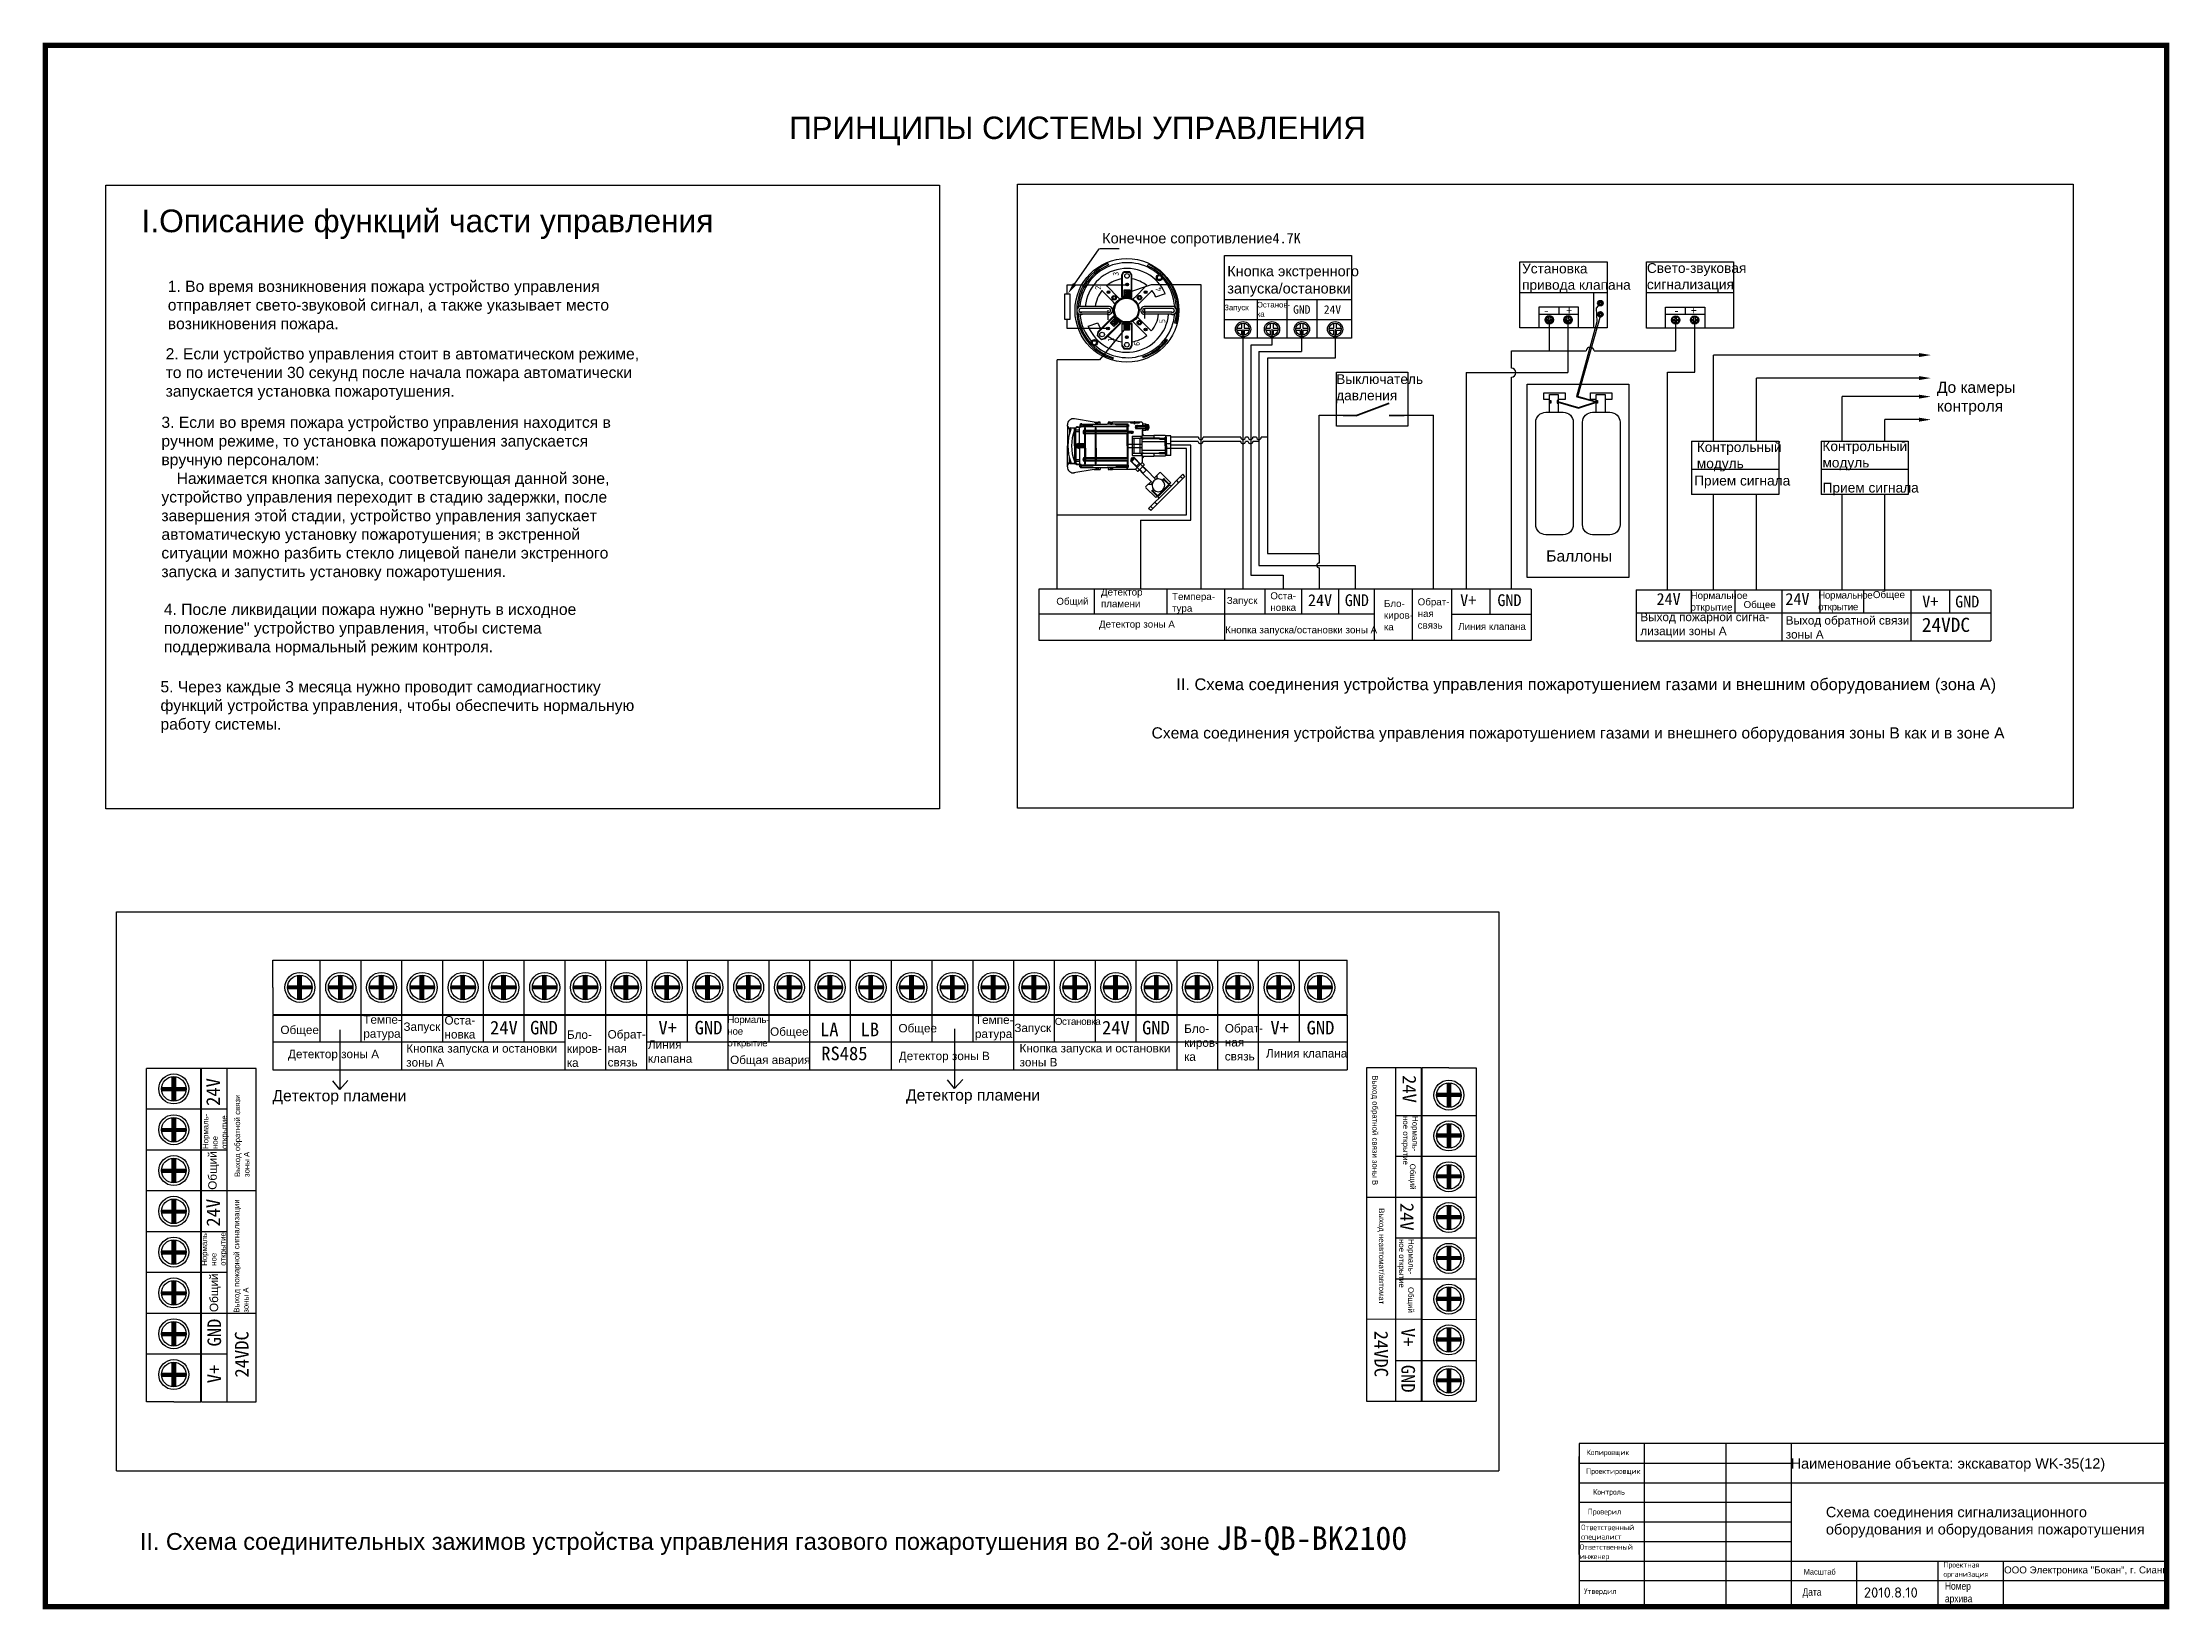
# Model space of a CAD drawing. Extents: x 48388 to 147340, y 33806 to 122092.
# Drawn here: x 111165 to 118766, y 61170 to 66768 of the extents above; entities that cross this region are included whole.
import ezdxf

# ---------------------------------------------------------------- set-up
doc = ezdxf.new("R2010")
doc.units = 0
doc.header["$LTSCALE"] = 1000
doc.header["$MEASUREMENT"] = 0
doc.layers.get('0').update_dxf_attribs({"linetype": 'CONTINUOUS'})
doc.styles.add('_TEL_DIM', font='SIMPLEX', dxfattribs={"width": 0.8, "height": 3.5, "bigfont": 'HZTXT'})
doc.styles.add('HZ', font='txt', dxfattribs={"bigfont": 'hztxt'})
doc.styles.get("Standard").update_dxf_attribs({"font": 'GBENOR', "bigfont": 'GBCBIG'})

msp = doc.modelspace()

# ---------------------------------------------------------------- texts
at = {"style": 'HZ'}
msp.add_text('2010.8.10', height=36.48, dxfattribs=at).set_placement((117673.9, 61212))
at = {"attachment_point": 1}
for s, insert, char_height, width in [('{\\fArial|b0|i0|c204|p34;ПРИНЦИПЫ СИСТЕМЫ УПРАВЛЕНИЯ}', (113833.6, 66503.8), 80, 3850.336), ('{\\fArial|b0|i0|c0|p34;I.\\fArial|b0|i0|c204|p34;Описание функций части управления}', (111519.1, 66171.8), 81, 2079.733), ('{\\fArial|b0|i0|c204|p34;Конечное сопротивление\\fSimSun|b0|i0|c134|p2;4.7K}', (114952.3, 66087.8), 37, 921.919), ('{\\fArial|b0|i0|c204|p34;Установка \\Pпривода клапана}', (116452.8, 65978.6), 35, 835.844), ('{\\fArial|b0|i0|c204|p34;Свето-звуковая\\Pсигнализация}', (116898.8, 65980.2), 35, 835.844), ('{\\fArial|b0|i0|c204|p34;1. Во время возникновения пожара устройство управления отправляет свето-звуковой сигнал, а также указывает место возникновения пожара.}', (111612.8, 65917.6), 40, 1698.84), ('{\\fArial|b0|i0|c204|p34;Кнопка экстренного \\fArial|b0|i0|c0|p34;\\P\\fArial|b0|i0|c204|p34;запуска/остановки}', (115399.3, 65970.4), 37, 1475.069), ('{\\fArial|b0|i0|c204|p34;Запуск}', (115388.1, 65831.8), 20, 166.79), ('{\\fArial|b0|i0|c204|p34;Останов-\\Pка}', (115504.8, 65841.8), 20, 166.79), ('{\\f宋体|b0|i0|c134|p54;GND}', (115634.6, 65829.7), 30.24, 90.067), ('{\\f宋体|b0|i0|c134|p54;24V}', (115744.2, 65829.7), 30.24, 90.067), ('{\\f黑体|b0|i0|c134|p2;-}', (116529.4, 65826.1), 29.582, 38.384), ('{\\f黑体|b0|i0|c134|p2;+}', (116610.8, 65826.3), 29.582, 38.384), ('{\\f宋体|b0|i0|c134|p54;-}', (116994.7, 65825.7), 29.582, 38.382), ('{\\f宋体|b0|i0|c134|p54;+}', (117056.1, 65825.7), 29.582, 38.382), ('{\\fArial|b0|i0|c204|p34;2. Если устройство управления стоит в автоматическом режиме, то по истечении 30 секунд после начала пожара автоматически запускается установка пожаротушения.}', (111605.2, 65676.4), 40, 1687.5), ('{\\fArial|b0|i0|c204|p34;\\H0.84011x;Выключатель\\Pдавления}', (115788.4, 65583.4), 41.661, 368.306), ('{\\fArial|b0|i0|c204|p34;До камеры\\Pконтроля}', (117935.3, 65556.8), 40, 2645.25), ('{\\fArial|b0|i0|c204|p34;3. Если во время пожара устройство управления находится в ручном режиме, то установка пожаротушения запускается вручную персоналом:\\fSimHei|b0|i0|c134|p2;\\P  \\fArial|b0|i0|c204|p34;Нажимается кнопка запуска, соответсвующая данной зоне, устройство управления переходит в стадию задержки, после завершения этой стадии, устройство управления запускает автоматическую установку пожаротушения; в экстренной ситуации можно разбить стекло лицевой панели экстренного запуска и запустить установку пожаротушения.}', (111590.1, 65431.7), 40, 1698.84), ('{\\fArial|b0|i0|c204|p34;Контрольный \\Pмодуль}', (117077.2, 65340.4), 35, 835.844), ('{\\fArial|b0|i0|c204|p34;Контрольный \\Pмодуль}', (117526.1, 65343.5), 35, 835.844), ('{\\fArial|b0|i0|c204|p34;Прием сигнала}', (117067.6, 65220.8), 35, 450.781), ('{\\fArial|b0|i0|c204|p34;Прием сигнала}', (117526.9, 65195.7), 35, 450.781), ('{\\fArial|b0|i0|c204|p34;Баллоны}', (116539, 64954.1), 40, 451.356), ('{\\fArial|b0|i0|c204|p34;\\H0.74074x;4. После ликвидации пожара нужно "вернуть в исходное положение" устройство управления, чтобы система поддерживала нормальный режим контроля.}', (111598.8, 64763.4), 54, 1698.84), ('{\\fArial|b0|i0|c204|p34;Общий}', (114788.3, 64784.5), 25, 290.331), ('{\\fArial|b0|i0|c204|p34;Детектор \\fArial|b0|i0|c0|p34;\\P\\fArial|b0|i0|c204|p34;пламени}', (114947.9, 64817.6), 25, 325.62), ('{\\fArial|b0|i0|c204|p34;Темпера-\\Pтура}', (115201.9, 64801.5), 25, 290.331), ('{\\fArial|b0|i0|c204|p34;Запуск}', (115397.5, 64787.5), 25, 290.331), ('{\\fArial|b0|i0|c204|p34;Оста-\\Pновка}', (115553.1, 64804.2), 25, 290.331), ('{\\f宋体|b0|i0|c134|p2;24V}', (115687.7, 64797.1), 42.188, 156.779), ('{\\f宋体|b0|i0|c134|p2;GND}', (115819.2, 64797.1), 42.188, 156.779), ('{\\fArial|b0|i0|c204|p34;Бло-\\Pкиров-\\Pка}', (115959.2, 64776.5), 25, 117.044), ('{\\fArial|b0|i0|c204|p34;Обрат-\\Pная\\Pсвязь}', (116079.6, 64782.6), 25, 117.044), ('{\\f宋体|b0|i0|c134|p2;V+}', (116231.6, 64797.1), 42.188, 156.779), ('{\\f宋体|b0|i0|c134|p2;GND}', (116364.6, 64797.1), 42.188, 156.779), ('{\\f宋体|b0|i0|c134|p2;24V}', (116933.3, 64801.4), 42.188, 156.779), ('{\\fArial|b0|i0|c204|p34;Нормальное\\Pоткрытие}', (117054.8, 64805.4), 25, 290.331), ('{\\fArial|b0|i0|c204|p34;Общее}', (117244.4, 64773), 25, 290.331), ('{\\f宋体|b0|i0|c134|p2;24V}', (117393.8, 64801.4), 42.188, 156.779), ('{\\fArial|b0|i0|c204|p34;\\T0.95;Нормальное\\Pоткрытие}', (117510.9, 64806.7), 25, 290.331), ('{\\fArial|b0|i0|c204|p34;Общее}', (117706.4, 64808.4), 25, 290.331), ('{\\f宋体|b0|i0|c134|p2;V+}', (117882.9, 64792.2), 42.188, 156.779), ('{\\f宋体|b0|i0|c134|p2;GND}', (118000.6, 64792.2), 42.188, 156.779), ('{\\fArial|b0|i0|c204|p34;Детектор зоны А}', (114940.8, 64702.8), 25, 921.919), ('{\\fArial|b0|i0|c204|p34;Линия клапана}', (116224.3, 64694.7), 25, 561.244), ('{\\fArial|b0|i0|c204|p34;Выход пожарной сигна-\\Pлизации зоны А}', (116875.5, 64730.9), 30, 921.919), ('{\\fArial|b0|i0|c204|p34;Выход обратной связи\\Pзоны А}', (117395, 64718.8), 30, 921.919), ('{\\f黑体|b0|i0|c134|p2;24VDC}', (117881.4, 64713.2), 50.625, 207.2), ('{\\fArial|b0|i0|c204|p34;Кнопка запуска/остановки зоны А}', (115391.7, 64682.7), 25, 944.342), ('{\\fArial|b0|i0|c0|p34;\\H0.74074x;5. \\fArial|b0|i0|c204|p34;Через каждые 3 месяца нужно проводит самодиагностику функций устройства управления, чтобы обеспечить нормальную работу системы.}', (111586.7, 64486.7), 54, 1698.84), ('{\\fArial|b0|i0|c0|p34;II. \\fArial|b0|i0|c204|p34;Схема соединения устройства управления пожаротушением газами и внешним оборудованием (зона А)}', (115216.9, 64496.5), 42, 3021.24), ('{\\fArial|b0|i0|c204|p34;Схема соединения устройства управления пожаротушением газами и внешнего оборудования зоны В как и в зоне А}', (115128.7, 64321.8), 40, 3923), ('{\\fArial|b0|i0|c204|p34;\\H0.60876x;Общее}', (112015.4, 63255.7), 49.28, 143.966), ('{\\fArial|b0|i0|c204|p34;Темпе-\\Pратура}', (112311.7, 63292.5), 30, 143.968), ('{\\fArial|b0|i0|c204|p34;Запуск}', (112455.1, 63267.1), 30, 143.968), ('{\\fArial|b0|i0|c204|p34;Оста-\\Pновка}', (112601.7, 63289.8), 30, 143.968), ('{\\f宋体|b0|i0|c134|p54;24V}', (112764.5, 63272.9), 48.6, 141.98), ('{\\f宋体|b0|i0|c134|p54;GND}', (112907.7, 63272.9), 48.6, 141.98), ('{\\fArial|b0|i0|c204|p34;Обрат-\\Pная\\Pсвязь}', (113184.6, 63239.8), 30, 143.968), ('{\\f宋体|b0|i0|c134|p54;V+}', (113366.4, 63272.9), 48.6, 141.98), ('{\\f宋体|b0|i0|c134|p54;GND}', (113495.8, 63272.9), 48.6, 141.98), ('{\\fArial|b0|i0|c204|p34;\\T0.95;Нормаль-\\Pное открытие}', (113612.8, 63290), 25, 143.968), ('{\\fArial|b0|i0|c204|p34;Общее}', (113765.3, 63249.6), 30, 143.968), ('{\\f宋体|b0|i0|c134|p54;LA}', (113943.9, 63266.5), 48.6, 141.98), ('{\\f宋体|b0|i0|c134|p54;LB}', (114088.8, 63266.5), 48.6, 141.98), ('{\\fArial|b0|i0|c204|p34;\\H0.60876x;Общее}', (114224.1, 63261.8), 49.28, 143.966), ('{\\fArial|b0|i0|c204|p34;Темпе-\\Pратура}', (114497.4, 63291.8), 30, 143.968), ('{\\fArial|b0|i0|c204|p34;Запуск}', (114638.3, 63262.9), 30, 143.968), ('{\\fArial|b0|i0|c204|p34;\\T0.95;Остановка}', (114782.8, 63283.5), 25, 141.98), ('{\\f宋体|b0|i0|c134|p54;24V}', (114951.5, 63272.9), 48.6, 141.98), ('{\\f宋体|b0|i0|c134|p54;GND}', (115094.7, 63272.9), 48.6, 141.98), ('{\\fArial|b0|i0|c204|p34;Бло-\\Pкиров-\\Pка}', (115245.1, 63260), 30, 143.968), ('{\\fArial|b0|i0|c204|p34;Обрат-\\Pная\\Pсвязь}', (115390.4, 63261.3), 30, 143.968), ('{\\f宋体|b0|i0|c134|p54;V+}', (115553.4, 63272.9), 48.6, 141.98), ('{\\f宋体|b0|i0|c134|p54;GND}', (115682.8, 63272.9), 48.6, 141.98), ('{\\fArial|b0|i0|c204|p34;Детектор зоны А}', (112042.5, 63169.4), 30, 461.549), ('{\\fArial|b0|i0|c204|p34;Кнопка запуска и остановки зоны А}', (112465, 63189.4), 30, 583.099), ('{\\fArial|b0|i0|c204|p34;Бло-\\Pкиров-\\Pка}', (113039.3, 63238.5), 30, 143.968), ('{\\fArial|b0|i0|c204|p34;\\H0.60876x;Линия клапана}', (113329, 63203.1), 49.28, 167.386), ('{\\f宋体|b0|i0|c134|p54;RS485}', (113948.1, 63180.9), 48.6, 204.084), ('{\\fArial|b0|i0|c204|p34;Кнопка запуска и остановки зоны \\fArial|b0|i0|c0|p34;B}', (114656.8, 63190.1), 30, 583.099), ('{\\fArial|b0|i0|c204|p34;\\H0.60876x;Линия клапана}', (115537.7, 63171.9), 49.28, 288.172), ('{\\fArial|b0|i0|c204|p34;Общая авария}', (113622.4, 63148.6), 30, 424.689), ('{\\fArial|b0|i0|c204|p34;Детектор зоны \\fArial|b0|i0|c0|p34;B}', (114225.2, 63162.5), 30, 461.549), ('{\\fArial|b0|i0|c204|p34;Детектор пламени}', (111987, 63025.6), 40, 590.598), ('{\\fArial|b0|i0|c204|p34;Детектор пламени}', (114251.2, 63028.2), 40, 590.598), ('{\\fArial|b0|i0|c204|p34;\\H0.51191x;Наименование объекта: экскаватор \\fArial|b0|i0|c0|p34;WK-35\\fArial|b0|i0|c204|p34;(12)}', (117412.5, 61710), 72.2779, 1243.692), ('{\\fArial|b0|i0|c204|p34;\\H0.76132x;Схема соединения сигнализационного оборудования и оборудования пожаротушения}', (117538.5, 61536.3), 48.6, 1183.525), ('{\\fArial|b0|i0|c0|p34;\\H0.7174x;II. \\fArial|b0|i0|c204|p34;Схема соединительных зажимов устройства управления газового пожаротушения во 2-ой зоне \\fSimSun|b0|i0|c134|p54;\\H1.3939x;JB-QB-BK2100}', (111513, 61466.4), 83.6352, 4637.904), ('{\\fArial|b0|i0|c204|p34;ООО Электроника "Бокан", г. Сиань}', (118175.3, 61323.5), 25, 1147.08)]:
    msp.add_mtext(s, dxfattribs=dict(at, insert=insert, char_height=char_height, width=width))
for s, insert, char_height, width, rotation in [('{\\f黑体|b0|i0|c134|p2;3}', (114989.9, 65935.2), 21.389, 4.481, 90), ('2', (114926.8, 65884.9), 21.4, 7.843, 90), ('4', (115142.7, 65879.3), 21.4, 2.241, 90), ('5', (115156.1, 65765), 21.4, 4.481, 90), ('{\\f黑体|b0|i0|c134|p2;1}', (114972.7, 65698.9), 21.389, 8.965, 90), ('{\\f黑体|b0|i0|c134|p2;6}', (115065.2, 65684.5), 21.389, 4.48, 90), ('{\\f宋体|b0|i0|c134|p54;24V}', (111750.4, 62969.1), 48.6, 141.98, 90), ('{\\fArial|b0|i0|c204|p34;\\H0.40584x;Выход обратной связи\\fArial|b0|i0|c0|p34; \\fArial|b0|i0|c204|p34;зоны В}', (115937.6, 63078.2), 49.2804, 421.249, 270), ('{\\f宋体|b0|i0|c134|p54;24V}', (116074.4, 63079.1), 48.6, 141.98, 270), ('{\\fArial|b0|i0|c204|p34;Нормаль-\\Pное открытие}', (111737.9, 62815), 20, 143.968, 90), ('{\\fArial|b0|i0|c204|p34;\\H0.40584x;Выход обратной связи\\Pзоны А}', (111851.5, 62714.9), 49.28, 499.595, 90), ('{\\fArial|b0|i0|c204|p34;\\H0.40584x;Нормаль-\\Pное открытие}', (116080.5, 62932.5), 49.28, 180.123, 270), ('{\\fArial|b0|i0|c204|p34;Общий}', (111757.5, 62669.2), 30, 143.968, 90), ('{\\fArial|b0|i0|c204|p34;Общий}', (116071.8, 62762.4), 20, 143.968, 270), ('{\\f宋体|b0|i0|c134|p54;24V}', (111751.2, 62537.7), 48.6, 141.98, 90), ('{\\fArial|b0|i0|c204|p34;\\H0.40584x;Выход пожарной сигнализации \\Pзоны А}', (111848.7, 62230), 49.28, 499.595, 90), ('{\\fArial|b0|i0|c204|p34;\\H0.40584x;Выход неавтомат/автомат}', (115961, 62603.6), 49.28, 499.595, 270), ('{\\f宋体|b0|i0|c134|p54;24V}', (116065.8, 62622.4), 48.6, 141.98, 270), ('{\\fArial|b0|i0|c204|p34;Нормаль-\\Pное открытие}', (111733.5, 62397.6), 20, 143.968, 90), ('{\\fArial|b0|i0|c204|p34;\\H0.40584x;Нормаль-\\Pное открытие}', (116066.4, 62493.4), 49.28, 180.123, 270), ('{\\fArial|b0|i0|c204|p34;Общий}', (111762.8, 62232.5), 30, 143.968, 90), ('{\\fArial|b0|i0|c204|p34;Общий}', (116065.6, 62321.9), 20, 143.968, 270), ('{\\f宋体|b0|i0|c134|p54;GND}', (111754.7, 62109.4), 48.6, 141.98, 90), ('{\\f宋体|b0|i0|c134|p54;24VDC}', (111852.8, 61998.5), 48.6, 171.23, 90), ('{\\f宋体|b0|i0|c134|p54;24VDC}', (115973.9, 62165.9), 48.6, 171.23, 270), ('{\\f宋体|b0|i0|c134|p54;V+}', (116070.2, 62175.1), 48.6, 141.98, 270), ('{\\f宋体|b0|i0|c134|p54;V+}', (111754.7, 61978.2), 48.6, 141.98, 90), ('{\\f宋体|b0|i0|c134|p54;GND}', (116070.2, 62043.9), 48.6, 141.98, 270)]:
    msp.add_mtext(s, dxfattribs=dict(at, insert=insert, char_height=char_height, width=width, rotation=rotation))
at = {"char_height": 20, "attachment_point": 1, "style": '_TEL_DIM'}
for s, insert in [('{\\Fsimplex,hztxt|c204;Копировщик}', (116683.2, 61741.3)), ('{\\Fsimplex,hztxt|c204;Проектировщик}', (116681.7, 61674.1)), ('{\\Fsimplex,hztxt|c204;Контроль}', (116706.5, 61600.1)), ('{\\Fsimplex,hztxt|c204;Проверил}', (116687.8, 61529.3)), ('{\\Fsimplex,hztxt|c204;Ответственный\\Pспециалист}', (116663.9, 61473)), ('{\\Fsimplex,hztxt|c204;Ответственный\\Pинженер}', (116658.7, 61402.9)), ('{\\Fsimplex,hztxt|c204;Проектная\\Pорганизация}', (117958.7, 61339.6)), ('{\\Fsimplex,hztxt|c204;Утвердил}', (116674.2, 61245))]:
    msp.add_mtext(s, dxfattribs=dict(at, insert=insert))
at = {"attachment_point": 1, "style": '_TEL_DIM'}
for s, insert, char_height, width in [('{\\fArial|b0|i0|c204|p34;Масштаб}', (117459, 61314.3), 20, 1070.762), ('{\\fArial|b0|i0|c204|p34;Номер архива}', (117963.8, 61267.1), 27, 30.462), ('{\\fArial|b0|i0|c204|p34;Дата}', (117454.8, 61245.7), 27, 30.776)]:
    msp.add_mtext(s, dxfattribs=dict(at, insert=insert, char_height=char_height, width=width))

# ---------------------------------------------------------------- hatches: boundary and pattern name
h = msp.add_hatch()
h.set_pattern_fill('ANSI37', color=256, scale=10.8, style=0)
h.set_pattern_definition([(45, (110918.9573, 66678.6962), (-0.95459415, 0.95459415), []), (135, (110918.9573, 66678.6962), (-0.95459415, -0.95459415), [])])
h.paths.add_polyline_path([(114840.4, 65385.8), (114840.4, 65392.3), (114836.1, 65392.3), (114836.1, 65385.8)])
h.paths.add_polyline_path([(114836.1, 65262.7), (114840.4, 65262.7), (114840.4, 65269.2), (114836.1, 65269.2)])
h = msp.add_hatch(color=256)
h.paths.add_polyline_path([(114853.4, 65391.2), (114853.4, 65392.3), (114840.4, 65392.3), (114840.4, 65391.2)])
h.paths.add_polyline_path([(114840.4, 65391.2), (114840.4, 65392.3), (114837.2, 65392.3), (114837.2, 65391.2)])
h.paths.add_polyline_path([(114836.1, 65391.2), (114837.2, 65391.2), (114837.2, 65392.3), (114836.1, 65392.3)])
h.paths.add_polyline_path([(114837.2, 65391.2), (114836.1, 65391.2), (114836.1, 65387.1), (114837.2, 65388.4)])
h.paths.add_polyline_path([(114836.1, 65385.8), (114837.2, 65385.8), (114837.2, 65388.4), (114836.1, 65387.1)])
h = msp.add_hatch()
h.set_pattern_fill('ANSI37', color=256, scale=10.8, style=0)
h.set_pattern_definition([(45, (110141.3302, 65457.6978), (-0.95459415, 0.95459415), []), (135, (110141.3302, 65457.6978), (-0.95459415, -0.95459415), [])])
h.paths.add_polyline_path([(114857.7, 65392.3), (114853.4, 65392.3), (114853.4, 65385.8), (114857.7, 65385.8)])
h = msp.add_hatch()
h.set_pattern_fill('ANSI37', color=256, scale=10.8, style=0)
h.set_pattern_definition([(45, (113533.7569, 64712.2719), (-0.9545942, 0.9545942), []), (135, (113533.7569, 64712.2719), (-0.9545942, -0.9545942), [])])
h.paths.add_polyline_path([(114872.8, 65396.6), (114877.1, 65396.6), (114877.1, 65402), (114872.8, 65402)])
h = msp.add_hatch()
h.set_pattern_fill('ANSI37', color=256, scale=10.8, style=0)
h.set_pattern_definition([(135, (116384.8572, 64712.2719), (0.9545942, 0.9545942), []), (45, (116384.8572, 64712.2719), (0.9545942, -0.9545942), [])])
h.paths.add_polyline_path([(115045.8, 65402), (115041.5, 65402), (115041.5, 65396.6), (115045.8, 65396.6)])
for points in [[(115096.2, 65408.4), (115096.2, 65404.7), (115099.6, 65404.7)], [(115100.8, 65364.8), (115096.2, 65364.8), (115096.2, 65369.9)], [(115100.8, 65290.2), (115096.2, 65290.2), (115096.2, 65285.1)], [(115153.9, 65139.7), (115155.5, 65141.2), (115153.6, 65143.1)], [(115196.3, 65185.9), (115198.2, 65184), (115199.8, 65185.5)], [(112128.5, 63398.1), (112089.4, 63398.1), (112089.4, 63436.1, 0.065158), (112078, 63435.7), (112078, 63398.1), (112041.4, 63398.1, 0.032725), (112041.1, 63392.4, 0.032337), (112041.4, 63386.7), (112078, 63386.7), (112078, 63349, 0.065158), (112089.4, 63348.7), (112089.4, 63386.7), (112128.5, 63386.7, 0.032337), (112128.9, 63392.4, 0.032725)], [(112274.3, 63398.1), (112235.2, 63398.1), (112235.2, 63436.1, 0.065158), (112223.8, 63435.7), (112223.8, 63398.1), (112187.2, 63398.1, 0.032725), (112186.9, 63392.4, 0.032337), (112187.2, 63386.7), (112223.8, 63386.7), (112223.8, 63349, 0.065158), (112235.2, 63348.7), (112235.2, 63386.7), (112274.3, 63386.7, 0.032337), (112274.7, 63392.4, 0.032725)], [(112420.1, 63398.1), (112381, 63398.1), (112381, 63436.1, 0.065158), (112369.6, 63435.7), (112369.6, 63398.1), (112333, 63398.1, 0.032725), (112332.7, 63392.4, 0.032337), (112333, 63386.7), (112369.6, 63386.7), (112369.6, 63349, 0.065158), (112381, 63348.7), (112381, 63386.7), (112420.1, 63386.7, 0.032337), (112420.5, 63392.4, 0.032725)], [(112565.9, 63398.1), (112526.8, 63398.1), (112526.8, 63436.1, 0.065158), (112515.4, 63435.7), (112515.4, 63398.1), (112478.8, 63398.1, 0.032725), (112478.5, 63392.4, 0.032337), (112478.8, 63386.7), (112515.4, 63386.7), (112515.4, 63349, 0.065158), (112526.8, 63348.7), (112526.8, 63386.7), (112565.9, 63386.7, 0.032337), (112566.3, 63392.4, 0.032725)], [(112711.7, 63398.1), (112672.6, 63398.1), (112672.6, 63436.1, 0.065158), (112661.2, 63435.7), (112661.2, 63398.1), (112624.6, 63398.1, 0.032725), (112624.3, 63392.4, 0.032337), (112624.6, 63386.7), (112661.2, 63386.7), (112661.2, 63349, 0.065158), (112672.6, 63348.7), (112672.6, 63386.7), (112711.7, 63386.7, 0.032337), (112712.1, 63392.4, 0.032725)], [(112857.5, 63398.1), (112818.4, 63398.1), (112818.4, 63436.1, 0.065158), (112807, 63435.7), (112807, 63398.1), (112770.4, 63398.1, 0.032725), (112770.1, 63392.4, 0.032337), (112770.4, 63386.7), (112807, 63386.7), (112807, 63349, 0.065158), (112818.4, 63348.7), (112818.4, 63386.7), (112857.5, 63386.7, 0.032337), (112857.9, 63392.4, 0.032725)], [(113003.3, 63398.1), (112964.2, 63398.1), (112964.2, 63436.1, 0.065158), (112952.8, 63435.7), (112952.8, 63398.1), (112916.2, 63398.1, 0.032725), (112915.9, 63392.4, 0.032337), (112916.2, 63386.7), (112952.8, 63386.7), (112952.8, 63349, 0.065158), (112964.2, 63348.7), (112964.2, 63386.7), (113003.3, 63386.7, 0.032337), (113003.7, 63392.4, 0.032725)], [(113149.1, 63398.1), (113110, 63398.1), (113110, 63436.1, 0.065158), (113098.6, 63435.7), (113098.6, 63398.1), (113062, 63398.1, 0.032725), (113061.7, 63392.4, 0.032337), (113062, 63386.7), (113098.6, 63386.7), (113098.6, 63349, 0.065158), (113110, 63348.7), (113110, 63386.7), (113149.1, 63386.7, 0.032337), (113149.5, 63392.4, 0.032725)], [(113294.9, 63398.1), (113255.8, 63398.1), (113255.8, 63436.1, 0.065158), (113244.4, 63435.7), (113244.4, 63398.1), (113207.8, 63398.1, 0.032725), (113207.5, 63392.4, 0.032337), (113207.8, 63386.7), (113244.4, 63386.7), (113244.4, 63349, 0.065158), (113255.8, 63348.7), (113255.8, 63386.7), (113294.9, 63386.7, 0.032337), (113295.3, 63392.4, 0.032725)], [(113440.7, 63398.1), (113401.6, 63398.1), (113401.6, 63436.1, 0.065158), (113390.2, 63435.7), (113390.2, 63398.1), (113353.6, 63398.1, 0.032725), (113353.3, 63392.4, 0.032337), (113353.6, 63386.7), (113390.2, 63386.7), (113390.2, 63349, 0.065158), (113401.6, 63348.7), (113401.6, 63386.7), (113440.7, 63386.7, 0.032337), (113441.1, 63392.4, 0.032725)], [(113586.5, 63398.1), (113547.4, 63398.1), (113547.4, 63436.1, 0.065158), (113536, 63435.7), (113536, 63398.1), (113499.4, 63398.1, 0.032725), (113499.1, 63392.4, 0.032337), (113499.4, 63386.7), (113536, 63386.7), (113536, 63349, 0.065158), (113547.4, 63348.7), (113547.4, 63386.7), (113586.5, 63386.7, 0.032337), (113586.9, 63392.4, 0.032725)], [(113732.3, 63398.1), (113693.2, 63398.1), (113693.2, 63436.1, 0.065158), (113681.8, 63435.7), (113681.8, 63398.1), (113645.2, 63398.1, 0.032725), (113644.9, 63392.4, 0.032337), (113645.2, 63386.7), (113681.8, 63386.7), (113681.8, 63349, 0.065158), (113693.2, 63348.7), (113693.2, 63386.7), (113732.3, 63386.7, 0.032337), (113732.7, 63392.4, 0.032725)], [(113878.1, 63398.1), (113839, 63398.1), (113839, 63436.1, 0.065158), (113827.6, 63435.7), (113827.6, 63398.1), (113791, 63398.1, 0.032725), (113790.7, 63392.4, 0.032337), (113791, 63386.7), (113827.6, 63386.7), (113827.6, 63349, 0.065158), (113839, 63348.7), (113839, 63386.7), (113878.1, 63386.7, 0.032337), (113878.5, 63392.4, 0.032725)], [(114023.9, 63398.1), (113984.8, 63398.1), (113984.8, 63436.1, 0.065158), (113973.4, 63435.7), (113973.4, 63398.1), (113936.8, 63398.1, 0.032725), (113936.5, 63392.4, 0.032337), (113936.8, 63386.7), (113973.4, 63386.7), (113973.4, 63349, 0.065158), (113984.8, 63348.7), (113984.8, 63386.7), (114023.9, 63386.7, 0.032337), (114024.3, 63392.4, 0.032725)], [(114169.7, 63398.1), (114130.6, 63398.1), (114130.6, 63436.1, 0.065158), (114119.2, 63435.7), (114119.2, 63398.1), (114082.6, 63398.1, 0.032725), (114082.3, 63392.4, 0.032337), (114082.6, 63386.7), (114119.2, 63386.7), (114119.2, 63349, 0.065158), (114130.6, 63348.7), (114130.6, 63386.7), (114169.7, 63386.7, 0.032337), (114170.1, 63392.4, 0.032725)], [(114315.5, 63398.1), (114276.4, 63398.1), (114276.4, 63436.1, 0.065158), (114265, 63435.7), (114265, 63398.1), (114228.4, 63398.1, 0.032725), (114228.1, 63392.4, 0.032337), (114228.4, 63386.7), (114265, 63386.7), (114265, 63349, 0.065158), (114276.4, 63348.7), (114276.4, 63386.7), (114315.5, 63386.7, 0.032337), (114315.9, 63392.4, 0.032725)], [(114461.3, 63398.1), (114422.2, 63398.1), (114422.2, 63436.1, 0.065158), (114410.8, 63435.7), (114410.8, 63398.1), (114374.2, 63398.1, 0.032725), (114373.9, 63392.4, 0.032337), (114374.2, 63386.7), (114410.8, 63386.7), (114410.8, 63349, 0.065158), (114422.2, 63348.7), (114422.2, 63386.7), (114461.3, 63386.7, 0.032337), (114461.7, 63392.4, 0.032725)], [(114607.1, 63398.1), (114568, 63398.1), (114568, 63436.1, 0.065158), (114556.6, 63435.7), (114556.6, 63398.1), (114520, 63398.1, 0.032725), (114519.7, 63392.4, 0.032337), (114520, 63386.7), (114556.6, 63386.7), (114556.6, 63349, 0.065158), (114568, 63348.7), (114568, 63386.7), (114607.1, 63386.7, 0.032337), (114607.5, 63392.4, 0.032725)], [(114752.9, 63398.1), (114713.8, 63398.1), (114713.8, 63436.1, 0.065158), (114702.4, 63435.7), (114702.4, 63398.1), (114665.8, 63398.1, 0.032725), (114665.5, 63392.4, 0.032337), (114665.8, 63386.7), (114702.4, 63386.7), (114702.4, 63349, 0.065158), (114713.8, 63348.7), (114713.8, 63386.7), (114752.9, 63386.7, 0.032337), (114753.3, 63392.4, 0.032725)], [(114898.7, 63398.1), (114859.6, 63398.1), (114859.6, 63436.1, 0.065158), (114848.2, 63435.7), (114848.2, 63398.1), (114811.6, 63398.1, 0.032725), (114811.3, 63392.4, 0.032337), (114811.6, 63386.7), (114848.2, 63386.7), (114848.2, 63349, 0.065158), (114859.6, 63348.7), (114859.6, 63386.7), (114898.7, 63386.7, 0.032337), (114899.1, 63392.4, 0.032725)], [(115005.4, 63398.1), (115005.4, 63436.1, 0.065158), (114994, 63435.7), (114994, 63398.1), (114957.4, 63398.1, 0.032725), (114957.1, 63392.4, 0.032337), (114957.4, 63386.7), (114994, 63386.7), (114994, 63349, 0.065158), (115005.4, 63348.7), (115005.4, 63386.7), (115044.5, 63386.7, 0.032337), (115044.9, 63392.4, 0.032725), (115044.5, 63398.1)], [(115151.2, 63398.1), (115151.2, 63436.1, 0.065158), (115139.8, 63435.7), (115139.8, 63398.1), (115103.2, 63398.1, 0.032725), (115102.9, 63392.4, 0.032337), (115103.2, 63386.7), (115139.8, 63386.7), (115139.8, 63349, 0.065158), (115151.2, 63348.7), (115151.2, 63386.7), (115190.3, 63386.7, 0.032337), (115190.7, 63392.4, 0.032725), (115190.3, 63398.1)], [(115297, 63398.1), (115297, 63436.1, 0.065158), (115285.6, 63435.7), (115285.6, 63398.1), (115249, 63398.1, 0.032725), (115248.7, 63392.4, 0.032337), (115249, 63386.7), (115285.6, 63386.7), (115285.6, 63349, 0.065158), (115297, 63348.7), (115297, 63386.7), (115336.1, 63386.7, 0.032337), (115336.5, 63392.4, 0.032725), (115336.1, 63398.1)], [(115442.8, 63398.1), (115442.8, 63436.1, 0.065158), (115431.4, 63435.7), (115431.4, 63398.1), (115394.8, 63398.1, 0.032725), (115394.5, 63392.4, 0.032337), (115394.8, 63386.7), (115431.4, 63386.7), (115431.4, 63349, 0.065158), (115442.8, 63348.7), (115442.8, 63386.7), (115481.9, 63386.7, 0.032337), (115482.3, 63392.4, 0.032725), (115481.9, 63398.1)], [(115588.6, 63398.1), (115588.6, 63436.1, 0.065158), (115577.2, 63435.7), (115577.2, 63398.1), (115540.6, 63398.1, 0.032725), (115540.3, 63392.4, 0.032337), (115540.6, 63386.7), (115577.2, 63386.7), (115577.2, 63349, 0.065158), (115588.6, 63348.7), (115588.6, 63386.7), (115627.7, 63386.7, 0.032337), (115628.1, 63392.4, 0.032725), (115627.7, 63398.1)], [(115734.4, 63398.1), (115734.4, 63436.1, 0.065158), (115723, 63435.7), (115723, 63398.1), (115686.4, 63398.1, 0.032725), (115686.1, 63392.4, 0.032337), (115686.4, 63386.7), (115723, 63386.7), (115723, 63349, 0.065158), (115734.4, 63348.7), (115734.4, 63386.7), (115773.5, 63386.7, 0.032337), (115773.9, 63392.4, 0.032725), (115773.5, 63398.1)], [(111628.6, 63034.2), (111590.6, 63034.2, 0.02528), (111590.4, 63029.7, 0.039813), (111590.9, 63022.8), (111628.6, 63022.8), (111628.6, 62986.2, 0.065131), (111640, 62986.2), (111640, 63022.8), (111677.7, 63022.8, 0.039813), (111678.2, 63029.7, 0.02528), (111678, 63034.2), (111640, 63034.2), (111640, 63073.3, 0.065131), (111628.6, 63073.3)], [(116197.1, 63003.1), (116235, 63003.1, 0.02528), (116235.2, 63007.5, 0.039813), (116234.7, 63014.5), (116197.1, 63014.5), (116197.1, 63051.1, 0.065131), (116185.7, 63051.1), (116185.7, 63014.5), (116148, 63014.5, 0.039813), (116147.4, 63007.5, 0.02528), (116147.6, 63003.1), (116185.7, 63003.1), (116185.7, 62964, 0.065131), (116197.1, 62964)], [(111628.6, 62888.4), (111590.6, 62888.4, 0.02528), (111590.4, 62883.9, 0.039813), (111590.9, 62877), (111628.6, 62877), (111628.6, 62840.4, 0.065131), (111640, 62840.4), (111640, 62877), (111677.7, 62877, 0.039813), (111678.2, 62883.9, 0.02528), (111678, 62888.4), (111640, 62888.4), (111640, 62927.5, 0.065131), (111628.6, 62927.5)], [(116197.1, 62857.3), (116235, 62857.3, 0.02528), (116235.2, 62861.7, 0.039813), (116234.7, 62868.7), (116197.1, 62868.7), (116197.1, 62905.3, 0.065131), (116185.7, 62905.3), (116185.7, 62868.7), (116148, 62868.7, 0.039813), (116147.4, 62861.7, 0.02528), (116147.6, 62857.3), (116185.7, 62857.3), (116185.7, 62818.2, 0.065131), (116197.1, 62818.2)], [(111628.6, 62742.6), (111590.6, 62742.6, 0.02528), (111590.4, 62738.1, 0.039813), (111590.9, 62731.2), (111628.6, 62731.2), (111628.6, 62694.6, 0.065131), (111640, 62694.6), (111640, 62731.2), (111677.7, 62731.2, 0.039813), (111678.2, 62738.1, 0.02528), (111678, 62742.6), (111640, 62742.6), (111640, 62781.7, 0.065131), (111628.6, 62781.7)], [(116197.1, 62711.5), (116235, 62711.5, 0.02528), (116235.2, 62715.9, 0.039813), (116234.7, 62722.9), (116197.1, 62722.9), (116197.1, 62759.5, 0.065131), (116185.7, 62759.5), (116185.7, 62722.9), (116148, 62722.9, 0.039813), (116147.4, 62715.9, 0.02528), (116147.6, 62711.5), (116185.7, 62711.5), (116185.7, 62672.4, 0.065131), (116197.1, 62672.4)], [(111628.6, 62596.8), (111590.6, 62596.8, 0.02528), (111590.4, 62592.3, 0.039813), (111590.9, 62585.4), (111628.6, 62585.4), (111628.6, 62548.8, 0.065131), (111640, 62548.8), (111640, 62585.4), (111677.7, 62585.4, 0.039813), (111678.2, 62592.3, 0.02528), (111678, 62596.8), (111640, 62596.8), (111640, 62635.9, 0.065131), (111628.6, 62635.9)], [(116197.1, 62565.7), (116235, 62565.7, 0.02528), (116235.2, 62570.1, 0.039813), (116234.7, 62577.1), (116197.1, 62577.1), (116197.1, 62613.7, 0.065131), (116185.7, 62613.7), (116185.7, 62577.1), (116148, 62577.1, 0.039813), (116147.4, 62570.1, 0.02528), (116147.6, 62565.7), (116185.7, 62565.7), (116185.7, 62526.6, 0.065131), (116197.1, 62526.6)], [(111628.6, 62451), (111590.6, 62451, 0.02528), (111590.4, 62446.5, 0.039813), (111590.9, 62439.6), (111628.6, 62439.6), (111628.6, 62403, 0.065131), (111640, 62403), (111640, 62439.6), (111677.7, 62439.6, 0.039813), (111678.2, 62446.5, 0.02528), (111678, 62451), (111640, 62451), (111640, 62490.1, 0.065131), (111628.6, 62490.1)], [(116197.1, 62419.9), (116235, 62419.9, 0.02528), (116235.2, 62424.3, 0.039813), (116234.7, 62431.3), (116197.1, 62431.3), (116197.1, 62467.9, 0.065131), (116185.7, 62467.9), (116185.7, 62431.3), (116148, 62431.3, 0.039813), (116147.4, 62424.3, 0.02528), (116147.6, 62419.9), (116185.7, 62419.9), (116185.7, 62380.8, 0.065131), (116197.1, 62380.8)], [(111628.6, 62305.2), (111590.6, 62305.2, 0.02528), (111590.4, 62300.7, 0.039813), (111590.9, 62293.8), (111628.6, 62293.8), (111628.6, 62257.2, 0.065131), (111640, 62257.2), (111640, 62293.8), (111677.7, 62293.8, 0.039813), (111678.2, 62300.7, 0.02528), (111678, 62305.2), (111640, 62305.2), (111640, 62344.3, 0.065131), (111628.6, 62344.3)], [(116197.1, 62274.1), (116235, 62274.1, 0.02528), (116235.2, 62278.5, 0.039813), (116234.7, 62285.5), (116197.1, 62285.5), (116197.1, 62322.1, 0.065131), (116185.7, 62322.1), (116185.7, 62285.5), (116148, 62285.5, 0.039813), (116147.4, 62278.5, 0.02528), (116147.6, 62274.1), (116185.7, 62274.1), (116185.7, 62235, 0.065131), (116197.1, 62235)], [(111628.6, 62159.4), (111590.6, 62159.4, 0.02528), (111590.4, 62154.9, 0.039813), (111590.9, 62148), (111628.6, 62148), (111628.6, 62111.4, 0.065131), (111640, 62111.4), (111640, 62148), (111677.7, 62148, 0.039813), (111678.2, 62154.9, 0.02528), (111678, 62159.4), (111640, 62159.4), (111640, 62198.5, 0.065131), (111628.6, 62198.5)], [(116197.1, 62128.3), (116235, 62128.3, 0.02528), (116235.2, 62132.7, 0.039813), (116234.7, 62139.7), (116197.1, 62139.7), (116197.1, 62176.3, 0.065131), (116185.7, 62176.3), (116185.7, 62139.7), (116148, 62139.7, 0.039813), (116147.4, 62132.7, 0.02528), (116147.6, 62128.3), (116185.7, 62128.3), (116185.7, 62089.2, 0.065131), (116197.1, 62089.2)], [(111628.6, 62013.6), (111590.6, 62013.6, 0.02528), (111590.4, 62009.1, 0.039813), (111590.9, 62002.2), (111628.6, 62002.2), (111628.6, 61965.6, 0.065131), (111640, 61965.6), (111640, 62002.2), (111677.7, 62002.2, 0.039813), (111678.2, 62009.1, 0.02528), (111678, 62013.6), (111640, 62013.6), (111640, 62052.7, 0.065131), (111628.6, 62052.7)], [(116197.1, 61982.5), (116235, 61982.5, 0.02528), (116235.2, 61986.9, 0.039813), (116234.7, 61993.9), (116197.1, 61993.9), (116197.1, 62030.5, 0.065131), (116185.7, 62030.5), (116185.7, 61993.9), (116148, 61993.9, 0.039813), (116147.4, 61986.9, 0.02528), (116147.6, 61982.5), (116185.7, 61982.5), (116185.7, 61943.4, 0.065131), (116197.1, 61943.4)]]:
    msp.add_hatch(color=256).paths.add_polyline_path(points)
h = msp.add_hatch(color=256)
h.paths.add_polyline_path([(114853.4, 65263.8), (114840.4, 65263.8), (114840.4, 65262.7), (114853.4, 65262.7)])
h.paths.add_polyline_path([(114840.4, 65263.8), (114837.2, 65263.8), (114837.2, 65262.7), (114840.4, 65262.7)])
h.paths.add_polyline_path([(114837.2, 65263.8), (114836.1, 65263.8), (114836.1, 65262.7), (114837.2, 65262.7)])
h.paths.add_polyline_path([(114837.2, 65267.2), (114836.1, 65266.9), (114836.1, 65263.8), (114837.2, 65263.8)])
h.paths.add_polyline_path([(114837.2, 65269.2), (114836.1, 65269.2), (114836.1, 65266.9), (114837.2, 65267.2)])
h = msp.add_hatch()
h.set_pattern_fill('ANSI37', color=256, scale=10.8, style=0)
h.set_pattern_definition([(315, (110141.3302, 65197.3179), (-0.95459415, -0.95459415), []), (225, (110141.3302, 65197.3179), (-0.95459415, 0.95459415), [])])
h.paths.add_polyline_path([(114857.7, 65262.7), (114853.4, 65262.7), (114853.4, 65269.2), (114857.7, 65269.2)])
h = msp.add_hatch()
h.set_pattern_fill('ANSI37', color=256, scale=10.8, style=0)
h.set_pattern_definition([(315, (113533.7569, 65942.7438), (-0.9545942, -0.9545942), []), (225, (113533.7569, 65942.7438), (-0.9545942, 0.9545942), [])])
h.paths.add_polyline_path([(114872.8, 65253), (114877.1, 65253), (114877.1, 65258.4), (114872.8, 65258.4)])
h = msp.add_hatch()
h.set_pattern_fill('ANSI37', color=256, scale=10.8, style=0)
h.set_pattern_definition([(225, (116384.8572, 65942.7438), (0.9545942, -0.9545942), []), (315, (116384.8572, 65942.7438), (0.9545942, 0.9545942), [])])
h.paths.add_polyline_path([(115045.8, 65253), (115045.8, 65258.4), (115041.5, 65258.4), (115041.5, 65253)])

# ---------------------------------------------------------------- linework, layer by layer
for p, q in [((114853.7, 65905.3), (114941.4, 66031.1)), ((115013, 66031.1), (114942.4, 66031.1)), ((114975.3, 65973.8), (114972.2, 65978.5)), ((115843.2, 66007.1), (115843.2, 65712.7)), ((116756.5, 65984.9), (116756.5, 65748.7)), ((117208.6, 65984.4), (117208.6, 65748.3)), ((114826.5, 65903.1), (115040.6, 65903.1)), ((114826.5, 65898.5), (114826.5, 65903.1)), ((115022, 65858.5), (115022, 65937.9)), ((115022.3, 65938.4), (115028.2, 65949.3)), ((115025, 65938.2), (115029.7, 65948.1)), ((115025, 65861.1), (115025, 65937.7)), ((115050.4, 65949.3), (115028.2, 65949.3)), ((115029.7, 65948.1), (115049.4, 65948.1)), ((115040.4, 65874.3), (115128.4, 65903.5)), ((115049.4, 65948.1), (115056, 65938.2)), ((115058.2, 65938.4), (115050.4, 65949.3)), ((115056.1, 65937.7), (115056.1, 65861.1)), ((115058, 65857.9), (115058, 65938.6)), ((115114.5, 65970.7), (115116.9, 65975.4)), ((115128.4, 65903.5), (115304.6, 65903.5)), ((115304.6, 65903.5), (115304.6, 64815.4)), ((114826.5, 65871.1), (114826.5, 65898.5)), ((114975.2, 65825.4), (114874.8, 65825.4)), ((114953.4, 65880.8), (114951.9, 65882.4)), ((114952.7, 65880.8), (114993.4, 65840.1)), ((114969.6, 65897.5), (114967.9, 65899.2)), ((115010.6, 65856.4), (114969.5, 65897.6)), ((114992, 65841.4), (114998.3, 65835)), ((115009.3, 65858), (115015.2, 65852.1)), ((115058.1, 65858), (115022.2, 65858)), ((115056.1, 65861.1), (115025, 65861.1)), ((115067.5, 65857), (115062.2, 65851.7)), ((115067.4, 65856.8), (115109.7, 65899.1)), ((115086.8, 65838.4), (115080.2, 65831.9)), ((115128.3, 65880.4), (115085.8, 65837.6)), ((115202.9, 65825.4), (115102.5, 65825.4)), ((115109, 65898.3), (115111.6, 65900.9)), ((115127.6, 65880), (115129.9, 65882.3)), ((115143.9, 65860), (115178.2, 65872.3)), ((115389.2, 65850.6), (115843.2, 65850.6)), ((115506.5, 65850.6), (115506.5, 65712.7)), ((115612.2, 65850.6), (115612.2, 65712.7)), ((115718.9, 65850.6), (115718.9, 65712.7)), ((116445.2, 65875.6), (116756.5, 65875.6)), ((116707.8, 65876), (116707.8, 65748.7)), ((116719.1, 65819.7), (116732.5, 65836.5)), ((116897.2, 65875.2), (117208.6, 65875.2)), ((114826.5, 65746.9), (114826.5, 65778.8)), ((114975.2, 65818.2), (114874.8, 65818.2)), ((114974.8, 65804.7), (114875.2, 65804.7)), ((114974.8, 65797.6), (114875.2, 65797.6)), ((114902, 65755), (114936.8, 65766.4)), ((114994.1, 65791.4), (114936.9, 65734.5)), ((114938.8, 65733.8), (114993.1, 65787.8)), ((115041.3, 65754.7), (114942, 65634.7)), ((115015.1, 65765.7), (114960.8, 65711.7)), ((115019, 65765.5), (114962.7, 65709.5)), ((114971.9, 65812.8), (114971.9, 65777.2)), ((114993.1, 65787.8), (115015.1, 65765.7)), ((114994, 65791.4), (115019.3, 65766)), ((115022, 65765.1), (115022, 65684.5)), ((115022.2, 65765.1), (115058.1, 65765.1)), ((115023.3, 65685.4), (115023.3, 65763.9)), ((115023.3, 65763.9), (115056.4, 65763.9)), ((115056.4, 65763.9), (115056.4, 65685.4)), ((115058, 65764.5), (115058, 65685.2)), ((115066.9, 65766.7), (115061.7, 65772)), ((115109.4, 65724.2), (115066.9, 65766.7)), ((115083.6, 65782.2), (115078.3, 65787.5)), ((115082.9, 65782.7), (115125.9, 65739.7)), ((115202.5, 65804.7), (115102.9, 65804.7)), ((115202.9, 65818.2), (115103.8, 65818.2)), ((115103.8, 65818.2), (115103.8, 65782.6)), ((115202.5, 65797.6), (115103.8, 65797.6)), ((115216.9, 65764.9), (115212.1, 65765.3)), ((115389.2, 65778.6), (115843.2, 65778.6)), ((116513.6, 65823.7), (116653.5, 65823.7)), ((116513.6, 65748.7), (116513.6, 65823.7)), ((116513.6, 65798.3), (116653.5, 65798.3)), ((116549.1, 65778.1), (116549.1, 65666.6)), ((116583.8, 65823.7), (116583.8, 65798.3)), ((116616.5, 65776.6), (116616.5, 65642)), ((116648.2, 65505.2), (116721.7, 65771.3)), ((116651.8, 65503.5), (116734.3, 65795.9)), ((116653.5, 65823.7), (116653.5, 65748.7)), ((116721.7, 65771.3), (116719.1, 65819.7)), ((116965.7, 65748.3), (116965.7, 65823.3)), ((116965.7, 65823.3), (117105.5, 65823.3)), ((116965.7, 65797.8), (117105.5, 65797.8)), ((117001.2, 65776.1), (117001.2, 65666.6)), ((117035.8, 65823.3), (117035.8, 65797.8)), ((117069.7, 65590.5), (117069.7, 65775.5)), ((117105.5, 65823.3), (117105.5, 65748.3)), ((114973.2, 65746.9), (114826.5, 65746.9)), ((114936.9, 65734.8), (114934.6, 65721.7)), ((114934.6, 65721.6), (114950.3, 65705.9)), ((114936.1, 65721.8), (114938.5, 65733.4)), ((114950.1, 65707.8), (114936.1, 65721.8)), ((114960.4, 65711.4), (114950.1, 65707.8)), ((114962.2, 65709.4), (114950.3, 65705.9)), ((115021.8, 65684.7), (115029.5, 65673.8)), ((115023.3, 65685.7), (115030.4, 65675.5)), ((115029.6, 65673.7), (115051.8, 65673.7)), ((115030.4, 65675.5), (115051.2, 65675.5)), ((115051.2, 65675.5), (115056.4, 65685.7)), ((115057.7, 65684.7), (115051.8, 65673.8)), ((115109, 65724.4), (115111.5, 65721.9)), ((115124.2, 65741.4), (115127.7, 65737.9)), ((115185.2, 65704.6), (115182.1, 65707.7)), ((115455.4, 65742.8), (115455.4, 64815.4)), ((115482.9, 65686.9), (115482.9, 64864.9)), ((115558.2, 65686.9), (115482.9, 65686.9)), ((115558.2, 65744.5), (115558.2, 65686.9)), ((115664.6, 65744.5), (115664.6, 65664.1)), ((115784.2, 65744), (115784.2, 65641.3)), ((114790.7, 64815.4), (114790.7, 65634.7)), ((114942, 65634.7), (114790.7, 65634.7)), ((114991.7, 65638.1), (114992.5, 65642.8)), ((115099.4, 65643), (115097.3, 65646.7)), ((115512.5, 65664.1), (115512.5, 64900.2)), ((115512.5, 65664.1), (115664.6, 65664.1)), ((115542.4, 65641.3), (115542.4, 64943.3)), ((115784.2, 65641.3), (115542.4, 65641.3)), ((116414.5, 65666.6), (116682, 65666.6)), ((116414.5, 65605.3), (116414.5, 65666.6)), ((116616.5, 65642), (116616.5, 65629.2)), ((116616.5, 65629.2), (116616.5, 65589.1)), ((116616.5, 65629.2), (116616.5, 65629.2)), ((116709.9, 65666.6), (117001.2, 65666.6)), ((117137.3, 65344.7), (117137.3, 65651.9)), ((116043.9, 65590.3), (116043.9, 65397.6)), ((116253.4, 65589.1), (116616.5, 65589.1)), ((116253.4, 65589.1), (116253.4, 64815.4)), ((116414.5, 64815.4), (116414.5, 65572.9)), ((116972.2, 64813.2), (116972.2, 65590.5)), ((116972.2, 65590.5), (117069.7, 65590.5)), ((117290.1, 65344.7), (117290.1, 65569.6)), ((116550.8, 65511.2), (116582.3, 65511.2)), ((116550.9, 65489), (116555, 65489)), ((116550.9, 65488.7), (116554.6, 65488.7)), ((116554.6, 65480.2), (116550.9, 65480.2)), ((116555, 65479.9), (116550.9, 65479.9)), ((116554.6, 65488.7), (116554.6, 65480.2)), ((116555, 65489), (116555, 65479.9)), ((116582.3, 65489), (116578.3, 65489)), ((116578.3, 65489), (116578.3, 65479.9)), ((116578.3, 65479.9), (116582.3, 65479.9)), ((116582.3, 65488.7), (116578.7, 65488.7)), ((116578.7, 65488.7), (116578.7, 65480.2)), ((116578.7, 65480.2), (116582.3, 65480.2)), ((116649.6, 65501.2), (116648.2, 65505.2)), ((116717.8, 65483.8), (116649.6, 65501.2)), ((116718.1, 65484.6), (116651.8, 65503.5)), ((116717.8, 65511.2), (116749.3, 65511.2)), ((116717.8, 65489), (116721.8, 65489)), ((116717.8, 65488.7), (116721.4, 65488.7)), ((116721.4, 65480.2), (116717.8, 65480.2)), ((116721.8, 65479.9), (116717.8, 65479.9)), ((116721.4, 65488.7), (116721.4, 65480.2)), ((116721.8, 65489), (116721.8, 65479.9)), ((117596.5, 65344.7), (117596.5, 65503.3)), ((114827.9, 65397.2), (114827.9, 65402.8)), ((114827.9, 65397.2), (114835, 65385.8)), ((114827.9, 65397.2), (114827.9, 65327.5)), ((114835, 65385.8), (114840.4, 65385.8)), ((114835, 65385.8), (114835, 65369.1)), ((114836.1, 65392.3), (114836.1, 65373)), ((114836.1, 65392.3), (114836.1, 65373)), ((114836.1, 65392.3), (114836.1, 65373)), ((114836.1, 65392.3), (114836.1, 65373)), ((114853.4, 65391.2), (114836.1, 65391.2)), ((114837.2, 65392.3), (114837.2, 65385.8)), ((114840.4, 65385.8), (114840.4, 65392.3)), ((114840.4, 65385.8), (114840.4, 65392.3)), ((114840.4, 65385.8), (114840.4, 65392.3)), ((114840.4, 65385.8), (114840.4, 65392.3)), ((114923, 65411.7), (114853.3, 65424)), ((114853.4, 65392.3), (114859.9, 65392.3)), ((114853.4, 65327.5), (114853.4, 65392.3)), ((114853.4, 65327.5), (114853.4, 65392.3)), ((114853.4, 65383.3), (114853.4, 65392.3)), ((114853.4, 65385.8), (114857.7, 65385.8)), ((114855.6, 65392.3), (114857.7, 65392.3)), ((114857.7, 65327.5), (114857.7, 65392.3)), ((114857.7, 65327.5), (114857.7, 65392.3)), ((114870.6, 65383.7), (114857.7, 65383.7)), ((114870.6, 65377.2), (114857.7, 65377.2)), ((114859.9, 65392.3), (114859.9, 65395.3)), ((114864.2, 65395.3), (114859.9, 65395.3)), ((114864.2, 65395.3), (114859.9, 65395.3)), ((114859.9, 65392.3), (114859.9, 65395.3)), ((114861, 65394.5), (114859.9, 65392.3)), ((114861, 65394.5), (114859.9, 65392.3)), ((114861, 65394.5), (114859.9, 65392.3)), ((114870.6, 65383.7), (114859.9, 65383.7)), ((114869.5, 65394.5), (114861, 65394.5)), ((114861, 65394.5), (114869.5, 65394.5)), ((114861, 65394.5), (114869.5, 65394.5)), ((114864.2, 65394.5), (114864.2, 65395.3)), ((114864.2, 65394.5), (114864.2, 65395.3)), ((114877.1, 65394.5), (114864.2, 65394.5)), ((114877.1, 65394.5), (114867.4, 65394.5)), ((114869.5, 65394.5), (114870.6, 65392.3)), ((114869.5, 65394.5), (114870.6, 65392.3)), ((114870.6, 65334.4), (114870.6, 65392.3)), ((114870.6, 65334.4), (114870.6, 65392.3)), ((114872.8, 65402), (114872.8, 65394.5)), ((114877.1, 65402), (114872.8, 65402)), ((114872.8, 65402), (114877.1, 65402)), ((114872.8, 65402), (114877.1, 65402)), ((114877.1, 65402), (114872.8, 65402)), ((114872.8, 65396.6), (114877.1, 65396.6)), ((114872.8, 65396.6), (114877.1, 65396.6)), ((114879.3, 65406.1), (114875, 65406.1)), ((114875, 65402), (114875, 65406.1)), ((114875, 65403.1), (114875, 65406.1)), ((114879.3, 65406.1), (114875, 65406.1)), ((114877.1, 65404.2), (114878.2, 65405.3)), ((114877.1, 65394.5), (114877.1, 65404.2)), ((114877.1, 65403.1), (114909.5, 65403.1)), ((114877.1, 65396.6), (114877.1, 65402)), ((114877.1, 65396.6), (114877.1, 65402)), ((114877.1, 65396.6), (114877.1, 65396.6)), ((114877.1, 65396.6), (114877.1, 65396.6)), ((114877.1, 65396.6), (114903.5, 65396.6)), ((114877.1, 65396.6), (115045.8, 65396.6)), ((114878.2, 65405.3), (114909.5, 65405.3)), ((114879.3, 65405.3), (114879.3, 65406.1)), ((114881.4, 65403.1), (114909.5, 65403.1)), ((115045.8, 65396.6), (114881.4, 65396.6)), ((114883.7, 65376.7), (114884.2, 65376.7)), ((114883.7, 65376.7), (114884.2, 65376.7)), ((114883.7, 65375.6), (114884.2, 65375.6)), ((114883.7, 65375.6), (114884.2, 65375.6)), ((114887, 65376.7), (114884.1, 65379.2)), ((114887, 65376.7), (114884.1, 65379.2)), ((114887, 65376.7), (114884.1, 65376.7)), ((114887, 65376.7), (114884.1, 65376.7)), ((114887, 65375.6), (114884.1, 65375.6)), ((114887, 65375.6), (114884.1, 65373)), ((114887, 65375.6), (114884.1, 65373)), ((114887, 65375.6), (114884.1, 65375.6)), ((114884.2, 65376.7), (114884.2, 65375.6)), ((114884.2, 65376.7), (114884.2, 65375.6)), ((114887.3, 65382), (114885.5, 65382)), ((114887.3, 65382), (114885.5, 65382)), ((114887.3, 65370.2), (114885.5, 65370.2)), ((114887.3, 65370.2), (114885.5, 65370.2)), ((114887, 65376.7), (114887, 65375.6)), ((114887, 65376.7), (114887, 65375.6)), ((114887.3, 65382), (114887.3, 65370.2)), ((114887.3, 65382), (114887.3, 65370.2)), ((114892.4, 65369.9), (114892.4, 65382.3)), ((114892.4, 65369.9), (114892.4, 65382.3)), ((115043.7, 65382.3), (114892.4, 65382.3)), ((115043.7, 65379.2), (114892.4, 65379.2)), ((115043.7, 65373), (114892.4, 65373)), ((115041.5, 65369.9), (114892.4, 65369.9)), ((114909.5, 65403.1), (114909.5, 65405.3)), ((114909.5, 65403.1), (114909.5, 65405.3)), ((114909.5, 65405.3), (114969.7, 65405.3)), ((114909.5, 65403.1), (114918.2, 65403.1)), ((114918.2, 65403.1), (114918.2, 65405.3)), ((114923, 65411.7), (114944.6, 65411.7)), ((114929.4, 65406.7), (114929.4, 65411.7)), ((114929.4, 65411.7), (114938.1, 65411.7)), ((114930.9, 65405.3), (114929.4, 65406.7)), ((114929.4, 65406.7), (114938.1, 65406.7)), ((114930.9, 65406.7), (114930.9, 65411.7)), ((114930.9, 65405.3), (114936.7, 65405.3)), ((114936.7, 65406.7), (114936.7, 65411.7)), ((114936.7, 65405.3), (114938.1, 65406.7)), ((114944.6, 65411.7), (114938.1, 65411.7)), ((114938.1, 65406.7), (114938.1, 65411.7)), ((114944.6, 65405.3), (114944.6, 65411.7)), ((115043.7, 65382.3), (114957.2, 65382.3)), ((115043.7, 65379.2), (114957.2, 65379.2)), ((115043.7, 65373), (114957.2, 65373)), ((115043.7, 65369.9), (114957.2, 65369.9)), ((115009.1, 65405.3), (114969.7, 65405.3)), ((114974.1, 65411.7), (114978.4, 65411.7)), ((114974.1, 65411.7), (114978.4, 65411.7)), ((114974.1, 65411.7), (114974.1, 65405.3)), ((114980.5, 65411.7), (114974.1, 65411.7)), ((115043.7, 65382.3), (114978.8, 65382.3)), ((115043.7, 65379.2), (114978.8, 65379.2)), ((115043.7, 65373), (114978.8, 65373)), ((115043.7, 65369.9), (114978.8, 65369.9)), ((114980.5, 65411.7), (114989.2, 65411.7)), ((114980.5, 65406.7), (114980.5, 65411.7)), ((114982, 65405.3), (114980.5, 65406.7)), ((114980.5, 65406.7), (114989.2, 65406.7)), ((114982, 65406.7), (114982, 65411.7)), ((114982, 65405.3), (114987.8, 65405.3)), ((114987.8, 65406.7), (114987.8, 65411.7)), ((114987.8, 65405.3), (114989.2, 65406.7)), ((114989.2, 65406.7), (114989.2, 65411.7)), ((115060.7, 65411.7), (114989.2, 65411.7)), ((115000.5, 65403.1), (115000.5, 65405.3)), ((115009.1, 65403.1), (115000.5, 65403.1)), ((115009.1, 65403.1), (115009.1, 65405.3)), ((115009.1, 65403.1), (115009.1, 65405.3)), ((115040.4, 65405.3), (115009.1, 65405.3)), ((115041.5, 65403.1), (115009.1, 65403.1)), ((115039.3, 65406.1), (115043.7, 65406.1)), ((115039.3, 65406.1), (115043.7, 65406.1)), ((115039.3, 65405.3), (115039.3, 65406.1)), ((115041.5, 65404.2), (115040.4, 65405.3)), ((115041.5, 65382.3), (115041.5, 65404.2)), ((115041.5, 65396.6), (115041.5, 65402)), ((115041.5, 65396.6), (115041.5, 65402)), ((115041.5, 65402), (115045.8, 65402)), ((115045.8, 65402), (115041.5, 65402)), ((115045.8, 65402), (115041.5, 65402)), ((115041.5, 65402), (115045.8, 65402)), ((115045.8, 65396.6), (115041.5, 65396.6)), ((115041.5, 65396.6), (115041.5, 65396.6)), ((115041.5, 65396.6), (115041.5, 65396.6)), ((115045.8, 65396.6), (115041.5, 65396.6)), ((115041.5, 65327.5), (115041.5, 65369.9)), ((115043.7, 65402), (115043.7, 65406.1)), ((115043.7, 65402), (115043.7, 65406.1)), ((115043.7, 65406.1), (115043.7, 65327.5)), ((115043.7, 65327.5), (115043.7, 65396.6)), ((115056.6, 65378.3), (115043.7, 65378.3)), ((115056.6, 65378.3), (115043.7, 65378.3)), ((115056.6, 65373.9), (115043.7, 65373.9)), ((115056.6, 65373.9), (115043.7, 65373.9)), ((115045.8, 65402), (115045.8, 65396.6)), ((115055.5, 65379.3), (115061, 65379.3)), ((115055.5, 65379.3), (115061, 65379.3)), ((115055.5, 65372.9), (115055.5, 65379.3)), ((115055.5, 65372.9), (115055.5, 65379.3)), ((115055.5, 65372.9), (115061, 65372.9)), ((115055.5, 65372.9), (115061, 65372.9)), ((115056.6, 65378.3), (115063.1, 65378.3)), ((115056.6, 65378.3), (115063.1, 65378.3)), ((115056.6, 65378.3), (115056.6, 65373.9)), ((115056.6, 65378.3), (115056.6, 65373.9)), ((115056.6, 65373.9), (115063.1, 65373.9)), ((115056.6, 65373.9), (115063.1, 65373.9)), ((115074.2, 65411.7), (115060.7, 65411.7)), ((115086.6, 65411.7), (115060.7, 65411.7)), ((115061, 65372.9), (115061, 65379.3)), ((115061, 65372.9), (115061, 65379.3)), ((115064.3, 65376.1), (115063.1, 65378.3)), ((115064.3, 65376.1), (115063.1, 65378.3)), ((115063.1, 65373.9), (115063.1, 65378.3)), ((115063.1, 65373.9), (115063.1, 65378.3)), ((115063.1, 65373.9), (115064.3, 65376.1)), ((115063.1, 65373.9), (115064.3, 65376.1)), ((115064.8, 65412.2), (115068.4, 65412.2)), ((115064.8, 65412.2), (115064.8, 65411.7)), ((115065.3, 65411.7), (115065.3, 65407.4)), ((115065.3, 65407.4), (115067.5, 65406.2)), ((115069.6, 65407.4), (115065.3, 65407.4)), ((115070.1, 65412.2), (115066.4, 65412.2)), ((115067.5, 65406.2), (115069.6, 65407.4)), ((115069.6, 65411.7), (115069.6, 65407.4)), ((115070.1, 65412.2), (115070.1, 65411.7)), ((115071.6, 65398.3), (115070.1, 65394.9)), ((115070.1, 65394.9), (115071.6, 65391.4)), ((115071.6, 65400), (115076.8, 65400)), ((115071.6, 65400), (115071.6, 65389.7)), ((115075.1, 65398.3), (115071.6, 65398.3)), ((115075.1, 65391.4), (115071.6, 65391.4)), ((115071.6, 65389.7), (115076.8, 65389.7)), ((115075.1, 65398.3), (115076.8, 65400)), ((115075.1, 65391.4), (115075.1, 65398.3)), ((115075.1, 65391.4), (115076.8, 65389.7)), ((115076.8, 65389.7), (115076.8, 65400)), ((115076.8, 65389.7), (115076.8, 65400)), ((115076.8, 65400), (115108.2, 65400)), ((115076.8, 65398.3), (115115.2, 65398.3)), ((115076.8, 65389.7), (115076.8, 65394.9)), ((115076.8, 65391.4), (115115.3, 65391.4)), ((115076.8, 65389.7), (115108.2, 65389.7)), ((115094, 65411.7), (115080.6, 65411.7)), ((115094, 65411.7), (115080.6, 65411.7)), ((115096.2, 65409.6), (115096.2, 65400)), ((115096.2, 65409.6), (115096.2, 65400)), ((115096.2, 65408.4), (115099.6, 65404.7)), ((115108.2, 65404.7), (115096.2, 65404.7)), ((115096.2, 65389.7), (115096.2, 65362.6)), ((115096.2, 65389.7), (115096.2, 65362.6)), ((115096.2, 65364.9), (115096.2, 65382.9)), ((115096.2, 65382.9), (115108.2, 65382.9)), ((115100.8, 65364.8), (115096.2, 65369.9)), ((115108.2, 65400), (115108.2, 65404.7)), ((115108.2, 65382.9), (115108.2, 65389.7)), ((115112.4, 65404.1), (115116.1, 65404.1)), ((115112.4, 65404.1), (115112.4, 65384.7)), ((115112.4, 65394.4), (115112.4, 65399.6)), ((115112.4, 65394.4), (115112.4, 65389.2)), ((115112.4, 65384.7), (115116.1, 65384.7)), ((115114.3, 65395.3), (115118.9, 65399.4)), ((115114.3, 65395.3), (115114.3, 65393.5)), ((115114.3, 65395.3), (115118.9, 65395.3)), ((115114.3, 65393.5), (115118.9, 65389.4)), ((115114.3, 65393.5), (115118.9, 65393.5)), ((115118.8, 65395.3), (115118.8, 65393.5)), ((115119.6, 65395.3), (115118.8, 65395.3)), ((115119.6, 65393.5), (115118.8, 65393.5)), ((115727.6, 64936.3), (115727.6, 65437.2)), ((115727.6, 65437.2), (115825.4, 65437.2)), ((115813.7, 65435.4), (115860.9, 65435.4)), ((116020.7, 65436.7), (116135.8, 65436.7)), ((116135.8, 64815.4), (116135.8, 65436.7)), ((117749.3, 65344.7), (117749.3, 65421)), ((114827.9, 65252.3), (114827.9, 65327.5)), ((114853.4, 65327.5), (114853.4, 65262.7)), ((114853.4, 65327.5), (114853.4, 65262.7)), ((114857.7, 65327.5), (114857.7, 65262.7)), ((114857.7, 65327.5), (114857.7, 65262.7)), ((114867.4, 65335.1), (114867.4, 65319.9)), ((114867.4, 65335.1), (114867.4, 65319.9)), ((114868.5, 65336.1), (114868.5, 65318.9)), ((114868.5, 65335.1), (114868.5, 65319.9)), ((114870.6, 65321), (114870.6, 65262.7)), ((114870.6, 65321), (114870.6, 65262.7)), ((114892.4, 65318.9), (114892.4, 65272.7)), ((114892.4, 65318.9), (114892.4, 65272.7)), ((114930.4, 65318.9), (114930.4, 65272.7)), ((114930.4, 65318.9), (114930.4, 65272.7)), ((115041.5, 65327.5), (115041.5, 65285.1)), ((115043.7, 65334), (115093.3, 65334)), ((115043.7, 65327.5), (115043.7, 65258.4)), ((115043.7, 65321), (115093.3, 65321)), ((115045.8, 65334), (115067.4, 65334)), ((115045.8, 65321), (115067.4, 65321)), ((115058.8, 65362.6), (115058.8, 65292.4)), ((115058.8, 65362.6), (115096.2, 65362.6)), ((115058.8, 65362.6), (115096.2, 65362.6)), ((115058.8, 65357.7), (115058.8, 65297.3)), ((115093.3, 65354), (115058.8, 65354)), ((115093.3, 65300), (115058.8, 65300)), ((115065.3, 65354), (115065.3, 65300)), ((115065.3, 65354), (115065.3, 65300)), ((115065.3, 65354), (115065.3, 65300)), ((115093.3, 65354), (115065.3, 65354)), ((115093.3, 65300), (115065.3, 65300)), ((115086.9, 65354), (115086.9, 65300)), ((115086.9, 65354), (115086.9, 65300)), ((115091.2, 65358), (115095.5, 65358)), ((115091.2, 65354), (115091.2, 65358)), ((115091.2, 65354), (115091.2, 65358)), ((115091.2, 65358), (115095.5, 65358)), ((115091.2, 65300), (115091.2, 65297)), ((115091.2, 65300), (115091.2, 65297)), ((115091.2, 65297), (115095.5, 65297)), ((115091.2, 65297), (115095.5, 65297)), ((115093.3, 65354), (115093.3, 65300)), ((115093.3, 65354), (115093.3, 65300)), ((115093.3, 65354), (115093.3, 65300)), ((115093.3, 65354), (115093.3, 65300)), ((115093.3, 65352.3), (115099.8, 65352.3)), ((115093.3, 65343.2), (115171.1, 65343.2)), ((115093.3, 65343.2), (115171.1, 65343.2)), ((115093.3, 65311.8), (115171.1, 65311.8)), ((115093.3, 65311.8), (115171.1, 65311.8)), ((115093.3, 65302.7), (115099.8, 65302.7)), ((115095.5, 65355), (115095.5, 65358)), ((115095.5, 65352.3), (115095.5, 65358)), ((115100.9, 65355), (115095.5, 65355)), ((115099.8, 65354), (115095.5, 65354)), ((115095.5, 65302.7), (115095.5, 65297)), ((115099.8, 65301), (115095.5, 65301)), ((115100.9, 65300), (115095.5, 65300)), ((115095.5, 65300), (115095.5, 65297)), ((115096.2, 65364.8), (115136.5, 65364.8)), ((115099.8, 65354), (115100.9, 65355)), ((115099.8, 65354), (115100.9, 65355)), ((115099.8, 65354), (115099.8, 65352.3)), ((115099.8, 65354), (115099.8, 65352.3)), ((115099.8, 65354), (115157.5, 65354)), ((115099.8, 65354), (115157.5, 65354)), ((115099.8, 65343.2), (115177.6, 65343.2)), ((115099.8, 65343.2), (115177.6, 65343.2)), ((115099.8, 65311.8), (115177.6, 65311.8)), ((115099.8, 65311.8), (115177.6, 65311.8)), ((115099.8, 65302.7), (115099.8, 65300)), ((115099.8, 65302.7), (115099.8, 65300)), ((115099.8, 65301), (115100.9, 65300)), ((115099.8, 65301), (115100.9, 65300)), ((115099.8, 65301), (115157.5, 65301)), ((115099.8, 65301), (115157.5, 65301)), ((115157.5, 65355), (115100.9, 65355)), ((115157.5, 65355), (115100.9, 65355)), ((115157.5, 65300), (115100.9, 65300)), ((115157.5, 65300), (115100.9, 65300)), ((115113.5, 65364.8), (115136.5, 65364.8)), ((115159.5, 65364.9), (115136.5, 65364.9)), ((115176.8, 65364.9), (115136.5, 65364.9)), ((115136.5, 65364.8), (115136.5, 65355)), ((115136.5, 65300), (115136.5, 65290.2)), ((115157.5, 65355.2), (115157.5, 65351.3)), ((115157.5, 65355.2), (115177.5, 65355.2)), ((115157.5, 65355), (115157.5, 65351.3)), ((115157.5, 65354.1), (115177.5, 65354.1)), ((115157.5, 65351.3), (115177.6, 65351.3)), ((115157.5, 65351.3), (115177.6, 65351.3)), ((115157.5, 65300), (115157.5, 65303.7)), ((115157.5, 65300), (115157.5, 65303.7)), ((115157.5, 65303.7), (115177.6, 65303.7)), ((115157.5, 65303.7), (115177.6, 65303.7)), ((115157.5, 65301.2), (115177.5, 65301.2)), ((115157.5, 65300.1), (115177.5, 65300.1)), ((115176.8, 65362.7), (115176.8, 65364.9)), ((115197, 65362.7), (115176.8, 65362.7)), ((115177.5, 65327.6), (115177.5, 65358.2)), ((115181.8, 65358.2), (115177.5, 65358.2)), ((115181.8, 65358.2), (115177.5, 65358.2)), ((115177.5, 65355.2), (115177.5, 65358.2)), ((115177.5, 65327.6), (115177.5, 65297.1)), ((115177.5, 65300.1), (115177.5, 65297.1)), ((115181.8, 65297.1), (115177.5, 65297.1)), ((115181.8, 65297.1), (115177.5, 65297.1)), ((115177.6, 65351.3), (115177.6, 65303.7)), ((115177.6, 65351.3), (115177.6, 65303.7)), ((115181.8, 65327.6), (115181.8, 65358.2)), ((115181.8, 65354.1), (115181.8, 65358.2)), ((115181.8, 65335.9), (115197, 65335.9)), ((115181.8, 65327.6), (115181.8, 65297.1)), ((115181.8, 65319.1), (115197, 65319.1)), ((115181.8, 65301.2), (115181.8, 65297.1)), ((115197, 65292.5), (115197, 65362.7)), ((115197, 65292.5), (115197, 65362.7)), ((115295.9, 65358), (115197, 65358)), ((115295.6, 65343), (115197, 65343)), ((115269.3, 65329.7), (115197, 65329.7)), ((115253.4, 65317.4), (115197, 65317.5)), ((115253.4, 65081.2), (115253.4, 65317.4)), ((115269.3, 65062.3), (115269.3, 65329.7)), ((115447.1, 65343), (115312.4, 65343)), ((115447.3, 65358), (115312.7, 65358)), ((115474.3, 65343), (115463.9, 65343)), ((115474.3, 65358), (115464.1, 65358)), ((115504.1, 65358), (115491.1, 65358)), ((115512.5, 65343), (115491.1, 65343)), ((115542.4, 65358), (115520.9, 65358)), ((117058.7, 65344.7), (117058.7, 65153.1)), ((117058.7, 65344.7), (117370.1, 65344.7)), ((117370.1, 65344.7), (117370.1, 65153.1)), ((117521.1, 65344.7), (117521.1, 65153.1)), ((117521.1, 65344.7), (117832.5, 65344.7)), ((117832.5, 65344.7), (117832.5, 65153.1)), ((114827.9, 65257.8), (114835, 65269.2)), ((114835, 65269.2), (114835, 65286)), ((114835, 65269.2), (114835, 65286)), ((114835, 65269.2), (114840.4, 65269.2)), ((114835, 65269.2), (114840.4, 65269.2)), ((114835, 65269.2), (114840.4, 65269.2)), ((114836.1, 65262.7), (114836.1, 65282.1)), ((114836.1, 65262.7), (114836.1, 65282.1)), ((114836.1, 65262.7), (114836.1, 65282.1)), ((114836.1, 65262.7), (114836.1, 65282.1)), ((114836.1, 65262.7), (114836.1, 65282.1)), ((114836.1, 65262.7), (114836.1, 65282.1)), ((114836.1, 65262.7), (114836.1, 65282.1)), ((114836.1, 65262.7), (114836.1, 65282.1)), ((114853.4, 65263.8), (114836.1, 65263.8)), ((114863.1, 65262.7), (114836.1, 65262.7)), ((114859.9, 65262.7), (114836.1, 65262.7)), ((114837.2, 65262.7), (114837.2, 65269.2)), ((114840.4, 65269.2), (114840.4, 65262.7)), ((114840.4, 65269.2), (114840.4, 65262.7)), ((114840.4, 65269.2), (114840.4, 65262.7)), ((114840.4, 65269.2), (114840.4, 65262.7)), ((114923, 65243.3), (114850.6, 65230.5)), ((114853.4, 65271.7), (114853.4, 65262.7)), ((114853.4, 65269.2), (114857.7, 65269.2)), ((114855.6, 65262.7), (114857.7, 65262.7)), ((114855.6, 65262.7), (114857.7, 65262.7)), ((114870.6, 65277.8), (114857.7, 65277.8)), ((114870.6, 65271.3), (114857.7, 65271.3)), ((114870.6, 65277.8), (114859.9, 65277.8)), ((114870.6, 65271.3), (114859.9, 65271.3)), ((114859.9, 65262.7), (114859.9, 65259.7)), ((114859.9, 65262.7), (114859.9, 65259.7)), ((114861, 65260.5), (114859.9, 65262.7)), ((114861, 65260.5), (114859.9, 65262.7)), ((114864.2, 65259.7), (114859.9, 65259.7)), ((114864.2, 65259.7), (114859.9, 65259.7)), ((114869.5, 65260.5), (114861, 65260.5)), ((114861, 65260.5), (114869.5, 65260.5)), ((114877.1, 65260.5), (114864.2, 65260.5)), ((114864.2, 65260.5), (114864.2, 65259.7)), ((114864.2, 65260.5), (114864.2, 65259.7)), ((114877.1, 65260.5), (114867.4, 65260.5)), ((114869.5, 65260.5), (114870.6, 65262.7)), ((114872.8, 65253), (114872.8, 65260.5)), ((114872.8, 65258.4), (114877.1, 65258.4)), ((114872.8, 65258.4), (114877.1, 65258.4)), ((114872.8, 65253), (114877.1, 65253)), ((114872.8, 65253), (114877.1, 65253)), ((114877.1, 65253), (114872.8, 65253)), ((114877.1, 65253), (114872.8, 65253)), ((114875, 65253), (114875, 65248.9)), ((114875, 65251.9), (114875, 65248.9)), ((114879.3, 65248.9), (114875, 65248.9)), ((114879.3, 65248.9), (114875, 65248.9)), ((114877.1, 65260.5), (114877.1, 65250.8)), ((114877.1, 65258.4), (114877.1, 65253)), ((114877.1, 65258.4), (114877.1, 65253)), ((114877.1, 65258.4), (114877.1, 65258.4)), ((114877.1, 65258.4), (114877.1, 65258.4)), ((114877.1, 65258.4), (114903.5, 65258.4)), ((114877.1, 65258.4), (115045.8, 65258.4)), ((114877.1, 65251.9), (114909.5, 65251.9)), ((114877.1, 65250.8), (114878.2, 65249.7)), ((114878.2, 65249.7), (114909.5, 65249.7)), ((114879.3, 65249.7), (114879.3, 65248.9)), ((115045.8, 65258.4), (114881.4, 65258.4)), ((114881.4, 65251.9), (114909.5, 65251.9)), ((114883.7, 65279.5), (114884.2, 65279.5)), ((114883.7, 65279.5), (114884.2, 65279.5)), ((114883.7, 65278.4), (114884.2, 65278.4)), ((114883.7, 65278.4), (114884.2, 65278.4)), ((114887, 65279.5), (114884.1, 65282)), ((114887, 65279.5), (114884.1, 65282)), ((114887, 65279.5), (114884.1, 65279.5)), ((114887, 65279.5), (114884.1, 65279.5)), ((114887, 65278.4), (114884.1, 65275.8)), ((114887, 65278.4), (114884.1, 65278.4)), ((114887, 65278.4), (114884.1, 65278.4)), ((114887, 65278.4), (114884.1, 65275.8)), ((114884.2, 65278.4), (114884.2, 65279.5)), ((114884.2, 65278.4), (114884.2, 65279.5)), ((114887.3, 65284.8), (114885.5, 65284.8)), ((114887.3, 65284.8), (114885.5, 65284.8)), ((114887.3, 65273), (114885.5, 65273)), ((114887.3, 65273), (114885.5, 65273)), ((114887, 65278.4), (114887, 65279.5)), ((114887, 65278.4), (114887, 65279.5)), ((114887.3, 65273), (114887.3, 65284.8)), ((114887.3, 65273), (114887.3, 65284.8)), ((114892.4, 65285.1), (114892.4, 65272.7)), ((114892.4, 65285.1), (114892.4, 65272.7)), ((115043.7, 65285.1), (114892.4, 65285.1)), ((115043.7, 65282), (114892.4, 65282)), ((115043.7, 65275.8), (114892.4, 65275.8)), ((115043.7, 65272.7), (114892.4, 65272.7)), ((114909.5, 65251.9), (114918.2, 65251.9)), ((114909.5, 65251.9), (114909.5, 65249.7)), ((114909.5, 65251.9), (114909.5, 65249.7)), ((114909.5, 65249.7), (114969.7, 65249.7)), ((114918.2, 65251.9), (114918.2, 65249.7)), ((114923, 65243.3), (114944.6, 65243.3)), ((114930.9, 65249.7), (114929.4, 65248.3)), ((114929.4, 65248.3), (114929.4, 65243.3)), ((114929.4, 65248.3), (114938.1, 65248.3)), ((114929.4, 65243.3), (114938.1, 65243.3)), ((114930.4, 65285.1), (114930.4, 65272.7)), ((114930.4, 65285.1), (114930.4, 65272.7)), ((114930.5, 65249.7), (114930.5, 65243.3)), ((114930.9, 65249.7), (114936.7, 65249.7)), ((114930.9, 65248.3), (114930.9, 65243.3)), ((114936.7, 65249.7), (114938.1, 65248.3)), ((114936.7, 65248.3), (114936.7, 65243.3)), ((114937, 65249.7), (114937, 65243.3)), ((114938.1, 65248.3), (114938.1, 65243.3)), ((114944.6, 65249.7), (114944.6, 65243.3)), ((115043.7, 65285.1), (114957.2, 65285.1)), ((115043.7, 65282), (114957.2, 65282)), ((115043.7, 65275.8), (114957.2, 65275.8)), ((115043.7, 65272.7), (114957.2, 65272.7)), ((115009.1, 65249.7), (114969.7, 65249.7)), ((114974.1, 65249.7), (114974.1, 65243.3)), ((114974.1, 65243.3), (114978.4, 65243.3)), ((114974.1, 65243.3), (114978.4, 65243.3)), ((115070.5, 65243.3), (114974.1, 65243.3)), ((115043.7, 65285.1), (114978.8, 65285.1)), ((115043.7, 65282), (114978.8, 65282)), ((115043.7, 65275.8), (114978.8, 65275.8)), ((115043.7, 65272.7), (114978.8, 65272.7)), ((114982, 65249.7), (114980.5, 65248.3)), ((114980.5, 65248.3), (114980.5, 65243.3)), ((114980.5, 65248.3), (114989.2, 65248.3)), ((114980.5, 65243.3), (114989.2, 65243.3)), ((114982, 65249.7), (114987.8, 65249.7)), ((114982, 65248.3), (114982, 65243.3)), ((114987.8, 65249.7), (114989.2, 65248.3)), ((114987.8, 65248.3), (114987.8, 65243.3)), ((114989.2, 65248.3), (114989.2, 65243.3)), ((115000.5, 65251.9), (115000.5, 65249.7)), ((115009.1, 65251.9), (115000.5, 65251.9)), ((115009.1, 65251.9), (115009.1, 65249.7)), ((115041.5, 65251.9), (115009.1, 65251.9)), ((115040.4, 65249.7), (115009.1, 65249.7)), ((115039.3, 65249.7), (115039.3, 65248.9)), ((115039.3, 65248.9), (115043.7, 65248.9)), ((115039.3, 65248.9), (115043.7, 65248.9)), ((115041.5, 65250.8), (115040.4, 65249.7)), ((115041.5, 65272.7), (115041.5, 65250.8)), ((115045.8, 65258.4), (115041.5, 65258.4)), ((115041.5, 65258.4), (115041.5, 65253)), ((115041.5, 65258.4), (115041.5, 65253)), ((115041.5, 65258.4), (115041.5, 65258.4)), ((115041.5, 65258.4), (115041.5, 65258.4)), ((115041.5, 65258.4), (115041.5, 65250.8)), ((115045.8, 65258.4), (115041.5, 65258.4)), ((115045.8, 65253), (115041.5, 65253)), ((115045.8, 65253), (115041.5, 65253)), ((115041.5, 65253), (115045.8, 65253)), ((115041.5, 65253), (115045.8, 65253)), ((115043.7, 65253), (115043.7, 65248.9)), ((115043.7, 65251.9), (115043.7, 65248.9)), ((115045.8, 65253), (115045.8, 65258.4)), ((115065.3, 65286.4), (115053.1, 65274.2)), ((115056.1, 65271.1), (115053.1, 65274.2)), ((115064.4, 65285.5), (115054, 65275.1)), ((115056.2, 65283.2), (115054, 65275.1)), ((115056.5, 65272.6), (115054, 65275.1)), ((115068.4, 65283.3), (115056.1, 65271.1)), ((115077.3, 65250), (115056.1, 65271.1)), ((115064.4, 65285.5), (115056.2, 65283.2)), ((115068.7, 65283), (115056.5, 65270.8)), ((115064.7, 65283), (115056.5, 65274.8)), ((115056.5, 65274.8), (115056.5, 65270.8)), ((115078.2, 65250.9), (115057.1, 65272)), ((115058.8, 65292.4), (115096.2, 65292.4)), ((115058.8, 65292.4), (115096.2, 65292.4)), ((115066.9, 65283), (115064.4, 65285.5)), ((115064.7, 65283), (115068.7, 65283)), ((115068.4, 65283.3), (115065.3, 65286.4)), ((115088.6, 65261.3), (115067.4, 65282.4)), ((115089.5, 65262.2), (115068.4, 65283.3)), ((115070.5, 65243.3), (115076.2, 65249)), ((115078.1, 65236.6), (115071, 65243.7)), ((115085.8, 65265.9), (115073.6, 65253.6)), ((115083.4, 65256.1), (115076.2, 65249)), ((115076.9, 65249.6), (115083.9, 65242.5)), ((115077.5, 65250.2), (115083.4, 65256.1)), ((115082.3, 65238.3), (115091.7, 65247.6)), ((115083.4, 65256.1), (115096.2, 65268.9)), ((115098, 65229.2), (115085.7, 65241.6)), ((115086.6, 65242.5), (115099, 65230.1)), ((115089.7, 65262.4), (115096.8, 65255.4)), ((115110.3, 65241.4), (115090.5, 65261.2)), ((115101, 65257), (115091.7, 65247.6)), ((115102.6, 65261.2), (115095.6, 65268.3)), ((115096.2, 65268.9), (115096.2, 65292.4)), ((115096.2, 65268.9), (115096.2, 65292.4)), ((115100.8, 65290.2), (115096.2, 65285.1)), ((115096.2, 65290.2), (115136.5, 65290.2)), ((115097, 65252.9), (115109.3, 65240.5)), ((115110.3, 65241.4), (115098, 65229.2)), ((115132.1, 65195.1), (115098, 65229.2)), ((115122.2, 65205), (115098, 65229.2)), ((115144.3, 65207.4), (115110.3, 65241.4)), ((115115.2, 65236.5), (115110.3, 65241.4)), ((115113.5, 65290.2), (115136.5, 65290.2)), ((115159.5, 65290.4), (115136.5, 65290.4)), ((115176.8, 65290.4), (115136.5, 65290.4)), ((115157.4, 65231.2), (115138.9, 65212.7)), ((115148.9, 65212), (115148.9, 65222.7)), ((115197.2, 65195.7), (115161.7, 65231.2)), ((115197, 65292.5), (115176.8, 65292.5)), ((115176.8, 65292.5), (115176.8, 65290.4)), ((115232.6, 65218.4), (115240.3, 65210.7)), ((117058.7, 65244.3), (117370.1, 65244.3)), ((117521.1, 65244.3), (117832.5, 65244.3)), ((115108.2, 65182), (115126.7, 65200.5)), ((115143.7, 65142.3), (115108.2, 65177.8)), ((115116.8, 65190.6), (115127.5, 65190.6)), ((115132.1, 65195.3), (115127.5, 65190.6)), ((115130.4, 65187.7), (115127.5, 65190.6)), ((115129.2, 65166.7), (115135.1, 65172.6)), ((115131.3, 65164.7), (115129.2, 65166.7)), ((115137, 65170.4), (115131.3, 65164.7)), ((115132.2, 65164.5), (115131.7, 65165)), ((115137, 65170.4), (115132.2, 65165.6)), ((115132.2, 65164.5), (115132.2, 65165.6)), ((115149.1, 65147.6), (115132.2, 65164.5)), ((115150.7, 65149.2), (115133.3, 65166.7)), ((115143.7, 65142.3), (115149.1, 65147.6)), ((115148.9, 65212), (115144.2, 65207.3)), ((115151.8, 65209.1), (115148.9, 65212)), ((115149.1, 65147.6), (115170.5, 65169)), ((115172.6, 65166.9), (115151.2, 65145.5)), ((115151.2, 65149.8), (115153.4, 65147.6)), ((115151.2, 65145.5), (115155.5, 65141.2)), ((115153.6, 65143.1), (115153.9, 65139.7)), ((115172.7, 65210.3), (115166.9, 65204.4)), ((115169.1, 65202.5), (115174.8, 65208.2)), ((115169.1, 65202.5), (115173.9, 65207.3)), ((115191.8, 65190.4), (115170.5, 65169)), ((115172.6, 65166.9), (115194, 65188.2)), ((115174.8, 65208.2), (115172.7, 65210.3)), ((115190.2, 65188.8), (115172.8, 65206.2)), ((115175, 65207.3), (115173.9, 65207.3)), ((115175, 65207.3), (115174.4, 65207.8)), ((115191.8, 65190.4), (115175, 65207.3)), ((115189.7, 65188.2), (115191.8, 65186.1)), ((115197.2, 65195.7), (115191.8, 65190.4)), ((115194, 65188.2), (115198.2, 65184)), ((115196.3, 65185.9), (115199.8, 65185.5)), ((115217.4, 65203.1), (115225, 65195.5)), ((117137.3, 64813.3), (117137.3, 65153.1)), ((117290.1, 64813.3), (117290.1, 65153.1)), ((117596.5, 64813.3), (117596.5, 65153.1)), ((117749.3, 64813.3), (117749.3, 65153.1)), ((114790.7, 65081.2), (115253.4, 65081.2)), ((115125.5, 65111.2), (115133.1, 65103.6)), ((115140.8, 65126.5), (115148.4, 65118.9)), ((115089.4, 65062.3), (115089.4, 64815.4)), ((115089.4, 65062.3), (115269.3, 65062.3)), ((115542.4, 64943.3), (115727.6, 64943.3)), ((115727.6, 64936.3), (115727.6, 64908.6)), ((115482.9, 64864.9), (115598.9, 64864.9)), ((115512.5, 64900.2), (115856.1, 64900.2)), ((115598.9, 64864.9), (115598.9, 64815.4)), ((115727.6, 64891.8), (115727.6, 64815.4)), ((115856.1, 64900.2), (115856.1, 64815.4)), ((114923.8, 64815.4), (114923.8, 64727.6)), ((115183.4, 64815.4), (115183.4, 64727.6)), ((115388.8, 64815.4), (115388.8, 64633.3)), ((115533.2, 64815.4), (115533.2, 64727.6)), ((115664.1, 64815.4), (115664.1, 64727.6)), ((115797, 64815.4), (115797, 64727.6)), ((115924, 64815.4), (115924, 64633.3)), ((116060.3, 64815.4), (116060.3, 64633.3)), ((116200.8, 64815.4), (116200.8, 64633.3)), ((116338.1, 64815.4), (116338.1, 64725.5)), ((116485.4, 64815.4), (116485.4, 64633.3)), ((116860.3, 64813.3), (116859.9, 64630.5)), ((116860.3, 64813.3), (118127.6, 64813.3)), ((117056.8, 64813.1), (117056.8, 64730.8)), ((117212.8, 64812.9), (117212.8, 64730.8)), ((117381, 64812.7), (117380.9, 64630.5)), ((117517.3, 64813.1), (117517.3, 64730.8)), ((117673.3, 64812.9), (117673.3, 64730.8)), ((117842.4, 64812.2), (117842.4, 64630.5)), ((117979.9, 64813.1), (117979.9, 64730.8)), ((118127.6, 64813.3), (118127.9, 64630.5)), ((114725.5, 64727.6), (115924, 64727.6)), ((116200.8, 64725.5), (116485.4, 64725.5)), ((116860.5, 64730.8), (118127.8, 64730.8)), ((116859.9, 64630.5), (118127.9, 64630.5)), ((111987.8, 63489.6), (115827.2, 63489.6)), ((111987.8, 63441), (111987.8, 63489.6)), ((112157.9, 63198.5), (112157.9, 63489.6)), ((112303.7, 63198.5), (112303.7, 63489.6)), ((112449.5, 63098.3), (112449.5, 63489.6)), ((112595.3, 63198.5), (112595.3, 63489.6)), ((112741.1, 63198.5), (112741.1, 63489.6)), ((112886.9, 63198.5), (112886.9, 63489.6)), ((113032.7, 63098.3), (113032.7, 63489.6)), ((113178.5, 63098.3), (113178.5, 63489.6)), ((113324.3, 63098.3), (113324.3, 63489.6)), ((113470.1, 63198.5), (113470.1, 63489.6)), ((113615.9, 63098.3), (113615.9, 63489.6)), ((113761.7, 63198.5), (113761.7, 63489.6)), ((113907.5, 63098.3), (113907.5, 63489.6)), ((114053.3, 63198.5), (114053.3, 63489.6)), ((114199.1, 63098.3), (114199.1, 63489.6)), ((114344.9, 63295.2), (114344.9, 63489.6)), ((114344.9, 63198.5), (114344.9, 63489.6)), ((114490.7, 63295.2), (114490.7, 63489.6)), ((114490.7, 63198.5), (114490.7, 63489.6)), ((114636.5, 63295.2), (114636.5, 63489.6)), ((114636.5, 63098.3), (114636.5, 63489.6)), ((114782.3, 63295.2), (114782.3, 63489.6)), ((114782.3, 63198.5), (114782.3, 63489.6)), ((114928.1, 63295.2), (114928.1, 63489.6)), ((114928.1, 63198.5), (114928.1, 63489.6)), ((115073.9, 63295.2), (115073.9, 63489.6)), ((115073.9, 63198.5), (115073.9, 63489.6)), ((115219.7, 63295.2), (115219.7, 63489.6)), ((115219.7, 63098.3), (115219.7, 63489.6)), ((115365.5, 63295.2), (115365.5, 63489.6)), ((115365.5, 63098.3), (115365.5, 63489.6)), ((115511.3, 63295.2), (115511.3, 63489.6)), ((115511.3, 63098.3), (115511.3, 63489.6)), ((115657.1, 63295.2), (115657.1, 63489.6)), ((115657.1, 63198.5), (115657.1, 63489.6)), ((115827.2, 63295.2), (115827.2, 63489.6)), ((111987.8, 63392.4), (111987.8, 63441)), ((111987.8, 63392.4), (111987.8, 63295.2)), ((111987.8, 63295.2), (115827.2, 63295.2)), ((111987.8, 63292.7), (115827.2, 63292.7)), ((111987.8, 63292.7), (111987.8, 63098.3)), ((114424.6, 63244.2), (114424.6, 63031.4)), ((115827.2, 63292.7), (115827.2, 63098.3)), ((111987.8, 63198.5), (113032.7, 63198.5)), ((112227.3, 63240.5), (112227.3, 63027.7)), ((113324.3, 63198.5), (115827.2, 63198.5)), ((115511.3, 63198.5), (115827.2, 63198.5)), ((111537.1, 61911.9), (111537.1, 63102.6)), ((111928.3, 63102.6), (111537.1, 63102.6)), ((111731.5, 61911.9), (111731.5, 63102.6)), ((111733.9, 61911.9), (111733.9, 63102.6)), ((111824.8, 61911.9), (111824.8, 63102.6)), ((111928.3, 61911.9), (111928.3, 63102.6)), ((111987.8, 63098.3), (115827.2, 63098.3)), ((115897.3, 63104.7), (115897.3, 61914)), ((116091.7, 63104.7), (115897.3, 63104.7)), ((116000.8, 63104.7), (116000.8, 61914)), ((116091.7, 63104.7), (116091.7, 61914)), ((116094.1, 63104.7), (116094.1, 61914)), ((116191.3, 63104.7), (116094.1, 63104.7)), ((116191.3, 63104.7), (116239.9, 63104.7)), ((116239.9, 63104.7), (116288.5, 63104.7)), ((116288.5, 63104.7), (116288.5, 61914)), ((112227.3, 63027.7), (112202.2, 63058.4)), ((112227.3, 63027.7), (112256.9, 63059.5)), ((114424.6, 63031.4), (114399.6, 63062.2)), ((114424.6, 63031.4), (114454.2, 63063.3)), ((111824.8, 62956.8), (111537.1, 62956.8)), ((116000.8, 62934.6), (116288.5, 62934.6)), ((111824.8, 62811), (111537.1, 62811)), ((116000.8, 62788.8), (116288.5, 62788.8)), ((111928.3, 62665.2), (111537.1, 62665.2)), ((115897.3, 62643), (116288.5, 62643)), ((111824.8, 62519.4), (111537.1, 62519.4)), ((116000.8, 62497.2), (116288.5, 62497.2)), ((111824.8, 62373.6), (111537.1, 62373.6)), ((116000.8, 62351.4), (116288.5, 62351.4)), ((111928.3, 62227.8), (111537.1, 62227.8)), ((115897.3, 62208.2), (116288.5, 62205.6)), ((111824.8, 62082), (111537.1, 62082)), ((116000.8, 62059.8), (116288.5, 62059.8)), ((111585.7, 61911.9), (111537.1, 61911.9)), ((111634.3, 61911.9), (111585.7, 61911.9)), ((111634.3, 61911.9), (111731.5, 61911.9)), ((111733.9, 61911.9), (111928.3, 61911.9)), ((115897.3, 61914), (116288.5, 61914)), ((116657.1, 61762.7), (116657.1, 61179.5)), ((118756.6, 61762.7), (116657.1, 61762.7)), ((116890.4, 61179.5), (116890.4, 61762.7)), ((117182, 61179.5), (117182, 61762.7)), ((117415.3, 61179.5), (117415.3, 61762.7)), ((118756.6, 61179.5), (118756.6, 61762.7)), ((111429.4, 61665.3), (116369.5, 61665.3)), ((116657.1, 61646), (116657.1, 61716)), ((116657.1, 61692.7), (117415.3, 61692.7)), ((116657.1, 61576), (116657.1, 61646)), ((116657.1, 61622.7), (118756.6, 61622.7)), ((116657.1, 61506.1), (116657.1, 61576)), ((116657.1, 61552.7), (117415.3, 61552.7)), ((116657.1, 61436.1), (116657.1, 61506.1)), ((116657.1, 61482.7), (117415.3, 61482.7)), ((116657.1, 61366.1), (116657.1, 61436.1)), ((116657.1, 61412.8), (117415.3, 61412.8)), ((116657.1, 61342.8), (118756.6, 61342.8)), ((117648.5, 61179.5), (117648.5, 61342.8)), ((117940.1, 61179.5), (117940.1, 61342.8)), ((118173.4, 61179.5), (118173.4, 61342.8)), ((116657.1, 61272.8), (118756.6, 61272.8)), ((116657.1, 61179.5), (118756.6, 61179.5)), ((117415.3, 61179.5), (117182, 61179.5)), ((117648.5, 61179.5), (117415.3, 61179.5)), ((117940.1, 61179.5), (117648.5, 61179.5)), ((118173.4, 61179.5), (117940.1, 61179.5)), ((118756.6, 61179.5), (118173.4, 61179.5))]:
    msp.add_line(p, q)
at = {"const_width": 19.4}
msp.add_lwpolyline([(111175, 61179.5), (118756.6, 61179.5), (118756.6, 66758.8), (111175, 66758.8)], close=True, dxfattribs=at)
for points in [[(111390.9, 66258.4), (114370.9, 66258.4), (114370.9, 64030.8), (111390.9, 64030.8)], [(114649, 66262.8), (118421.8, 66262.8), (118421.8, 64032.5), (114649, 64032.5)], [(114818.6, 65778.8), (114818.6, 65871.1), (114836.6, 65871.1), (114836.6, 65778.8)], [(115031, 65864.7), (115031, 65884.7), (115050.6, 65884.7), (115050.6, 65864.7)], [(115031.9, 65865.5), (115031.9, 65883.9), (115049.7, 65883.9), (115049.7, 65865.5)], [(115008.3, 65767.5), (114994.1, 65753.4), (114980.3, 65767.3), (114994.5, 65781.4)], [(115007, 65767.6), (114994, 65754.6), (114981.5, 65767.2), (114994.5, 65780.1)], [(115030.5, 65740.4), (115030.5, 65760.4), (115050, 65760.4), (115050, 65740.4)], [(115031.4, 65741.3), (115031.4, 65759.6), (115049.1, 65759.6), (115049.1, 65741.3)], [(116470.8, 65547.6), (116834.7, 65547.6), (116834.7, 64857.1), (116470.8, 64857.1)], [(114887.3, 65370.7), (114889.2, 65370.7), (114889.2, 65381.5), (114887.3, 65381.5)], [(114887.3, 65370.7), (114889.2, 65370.7), (114889.2, 65381.5), (114887.3, 65381.5)], [(115043.7, 65372.9), (115043.7, 65379.3), (115055.5, 65379.3), (115056.6, 65378.3), (115056.6, 65373.9), (115055.5, 65372.9)], [(115043.7, 65372.9), (115043.7, 65379.3), (115055.5, 65379.3), (115056.6, 65378.3), (115056.6, 65373.9), (115055.5, 65372.9)], [(115110.3, 65383.1), (115108.1, 65383.1), (115108.1, 65404.7), (115110.3, 65404.7)], [(115112.4, 65386.3), (115110.3, 65386.3), (115110.3, 65402.5), (115112.4, 65402.5)], [(114868.5, 65333.3), (114889.2, 65333.3), (114889.2, 65334.4), (114868.5, 65334.4)], [(114868.5, 65326.9), (114889.2, 65326.9), (114889.2, 65328), (114868.5, 65328)], [(114868.5, 65321), (114889.2, 65321), (114889.2, 65322.1), (114868.5, 65322.1)], [(114887.3, 65284.3), (114889.2, 65284.3), (114889.2, 65273.5), (114887.3, 65273.5)], [(114887.3, 65284.3), (114889.2, 65284.3), (114889.2, 65273.5), (114887.3, 65273.5)]]:
    msp.add_lwpolyline(points, close=True)
for points in [[(115843.2, 65712.7), (115389.2, 65712.7), (115389.2, 66007.1), (115843.2, 66007.1)], [(116756.5, 65748.7), (116445.2, 65748.7), (116445.2, 65984.9), (116756.5, 65984.9)], [(117208.6, 65748.3), (116897.2, 65748.3), (116897.2, 65984.4), (117208.6, 65984.4)], [(115040.5, 65903.7), (115036.5, 65903.7), (115036.5, 65905), (115040.5, 65905)], [(115040.5, 65905), (115040.5, 65909.2), (115041.7, 65909.2), (115041.7, 65905)], [(115041.7, 65903.7), (115041.7, 65899.7), (115040.5, 65899.7), (115040.5, 65903.7)], [(115041.7, 65905), (115046.2, 65905), (115046.2, 65903.7), (115041.7, 65903.7)], [(115039.9, 65873.6), (115033.1, 65873.6), (115033.1, 65876.6), (115039.9, 65876.6)], [(115039.9, 65876.6), (115039.9, 65883), (115042.5, 65883), (115042.5, 65876.6)], [(115042.5, 65873.6), (115042.5, 65867.3), (115039.9, 65867.3), (115039.9, 65873.6)], [(115042.5, 65876.6), (115048.9, 65876.6), (115048.9, 65873.6), (115042.5, 65873.6)], [(116724.9, 65838.5), (116730.9, 65838.5)], [(116730.9, 65835.3), (116725, 65835.3)], [(116730.9, 65838.5), (116730.9, 65844.8)], [(116730.9, 65829.5), (116730.9, 65835.3)], [(116734, 65844.9), (116734, 65838.5)], [(116734, 65838.5), (116740.4, 65838.5)], [(116740.3, 65835.3), (116734, 65835.3)], [(116734, 65835.3), (116734, 65829.4)], [(114972.1, 65746.6), (114969, 65749.8), (114969.9, 65750.8), (114973.1, 65747.6)], [(114973.1, 65747.6), (114975.9, 65750.4), (114976.7, 65749.6), (114973.9, 65746.8)], [(114991.7, 65767.2), (114987.2, 65771.8), (114989.4, 65773.9), (114993.8, 65769.3)], [(114993.5, 65765.4), (114989, 65760.9), (114987.2, 65762.7), (114991.7, 65767.2)], [(114995.6, 65767.5), (115000.4, 65762.7), (114998.3, 65760.6), (114993.5, 65765.4)], [(114993.8, 65769.3), (114998.4, 65773.8), (115000.2, 65772), (114995.6, 65767.5)], [(115039.4, 65749.4), (115032.6, 65749.4), (115032.6, 65752.3), (115039.4, 65752.3)], [(115039.4, 65752.3), (115039.4, 65758.7), (115041.9, 65758.7), (115041.9, 65752.3)], [(115041.9, 65749.4), (115041.9, 65743), (115039.4, 65743), (115039.4, 65749.4)], [(115041.9, 65752.3), (115048.3, 65752.3), (115048.3, 65749.4), (115041.9, 65749.4)], [(115450.9, 65748), (115450.9, 65765.5)], [(115459.4, 65765.8), (115459.4, 65748)], [(115554.2, 65748), (115554.2, 65765.5)], [(115562.7, 65765.8), (115562.7, 65748)], [(115661, 65748), (115661, 65765.5)], [(115669.4, 65765.8), (115669.4, 65748)], [(115780, 65748), (115780, 65765.5)], [(115788.4, 65765.8), (115788.4, 65748)], [(116538, 65779.7), (116547.2, 65779.7)], [(116547.2, 65774.7), (116538.2, 65774.7)], [(116547.2, 65779.7), (116547.2, 65789.4)], [(116547.2, 65765.8), (116547.2, 65774.7)], [(116551.9, 65789.5), (116551.9, 65779.7)], [(116551.9, 65779.7), (116561.8, 65779.7)], [(116561.6, 65774.7), (116551.9, 65774.7)], [(116551.9, 65774.7), (116551.9, 65765.7)], [(116605.2, 65779.7), (116614.4, 65779.7)], [(116614.4, 65774.7), (116605.3, 65774.7)], [(116614.4, 65779.7), (116614.4, 65789.4)], [(116614.4, 65765.8), (116614.4, 65774.7)], [(116619.1, 65789.5), (116619.1, 65779.7)], [(116619.1, 65779.7), (116628.9, 65779.7)], [(116628.8, 65774.7), (116619.1, 65774.7)], [(116619.1, 65774.7), (116619.1, 65765.7)], [(116724.9, 65798.7), (116730.9, 65798.7)], [(116730.9, 65795.5), (116725, 65795.5)], [(116730.9, 65798.7), (116730.9, 65805)], [(116730.9, 65789.7), (116730.9, 65795.5)], [(116734, 65805.1), (116734, 65798.7)], [(116734, 65798.7), (116740.4, 65798.7)], [(116734, 65795.5), (116734, 65789.6)], [(116740.3, 65795.5), (116734, 65795.5)], [(116990, 65779.3), (116999.3, 65779.3)], [(116999.3, 65774.3), (116990.2, 65774.3)], [(116999.3, 65779.3), (116999.3, 65789)], [(116999.3, 65765.4), (116999.3, 65774.3)], [(117004, 65789.1), (117004, 65779.3)], [(117004, 65779.3), (117013.8, 65779.3)], [(117004, 65774.3), (117004, 65765.3)], [(117013.7, 65774.3), (117004, 65774.3)], [(117057.2, 65779.3), (117066.5, 65779.3)], [(117066.5, 65774.3), (117057.4, 65774.3)], [(117066.5, 65779.3), (117066.5, 65789)], [(117066.5, 65765.4), (117066.5, 65774.3)], [(117071.1, 65789.1), (117071.1, 65779.3)], [(117071.1, 65779.3), (117081, 65779.3)], [(117071.1, 65774.3), (117071.1, 65765.3)], [(117080.8, 65774.3), (117071.1, 65774.3)], [(114972.9, 65745.8), (114970, 65742.9), (114969.2, 65743.7), (114972.1, 65746.6)], [(114973.9, 65746.8), (114976.7, 65743.9), (114975.8, 65743), (114972.9, 65745.8)], [(115039.2, 65715.1), (115035.2, 65715.1), (115035.2, 65716.4), (115039.2, 65716.4)], [(115039.2, 65716.4), (115039.2, 65720.6), (115040.4, 65720.6), (115040.4, 65716.4)], [(115040.4, 65715.1), (115040.4, 65711.1), (115039.2, 65711.1), (115039.2, 65715.1)], [(115040.4, 65716.4), (115044.9, 65716.4), (115044.9, 65715.1), (115040.4, 65715.1)], [(115434.2, 65748), (115450.9, 65748)], [(115450.9, 65739), (115434.5, 65739)], [(115450.9, 65722.9), (115450.9, 65739)], [(115459.4, 65748), (115477.3, 65748)], [(115477, 65739), (115459.4, 65739)], [(115459.4, 65739), (115459.4, 65722.7)], [(115537.5, 65748), (115554.2, 65748)], [(115554.2, 65739), (115537.8, 65739)], [(115554.2, 65722.9), (115554.2, 65739)], [(115562.7, 65748), (115580.5, 65748)], [(115580.2, 65739), (115562.7, 65739)], [(115562.7, 65739), (115562.7, 65722.7)], [(115644.2, 65748), (115661, 65748)], [(115661, 65739), (115644.5, 65739)], [(115661, 65722.9), (115661, 65739)], [(115669.4, 65748), (115687.3, 65748)], [(115687, 65739), (115669.4, 65739)], [(115669.4, 65739), (115669.4, 65722.7)], [(115763.2, 65748), (115780, 65748)], [(115780, 65739), (115763.5, 65739)], [(115780, 65722.9), (115780, 65739)], [(115788.4, 65748), (115806.3, 65748)], [(115806, 65739), (115788.4, 65739)], [(115788.4, 65739), (115788.4, 65722.7)], [(117871.8, 65651.9), (117137.3, 65651.9)], [(116043.9, 65397.6), (115789.9, 65397.6), (115789.9, 65590.3), (116043.9, 65590.3)], [(117871.8, 65569.6), (117290.1, 65569.6)], [(116550.8, 65492.6), (116530.4, 65492.6), (116530.4, 65516.7), (116606.9, 65516.7), (116606.9, 65492.6), (116582.3, 65492.6)], [(116550.8, 65447.5), (116550.8, 65511.2)], [(116552.5, 65486.1), (116551.8, 65486.1)], [(116552.5, 65483.6), (116551.8, 65483.6)], [(116551.9, 65485.7), (116552.5, 65485.7)], [(116551.9, 65483.2), (116552.5, 65483.2)], [(116552.5, 65486.8), (116552.5, 65486.1)], [(116552.5, 65485.7), (116552.5, 65485.1)], [(116552.5, 65484.3), (116552.5, 65483.6)], [(116552.5, 65483.2), (116552.5, 65482.6)], [(116552.9, 65486.1), (116552.9, 65486.8)], [(116553.5, 65486.1), (116552.9, 65486.1)], [(116552.9, 65485.7), (116553.5, 65485.7)], [(116552.9, 65485.1), (116552.9, 65485.7)], [(116552.9, 65483.6), (116552.9, 65484.3)], [(116553.5, 65483.6), (116552.9, 65483.6)], [(116552.9, 65483.2), (116553.5, 65483.2)], [(116552.9, 65482.6), (116552.9, 65483.2)], [(116579.7, 65486.1), (116580.4, 65486.1)], [(116580.4, 65485.7), (116579.7, 65485.7)], [(116579.7, 65483.6), (116580.4, 65483.6)], [(116580.4, 65483.2), (116579.7, 65483.2)], [(116580.4, 65486.1), (116580.4, 65486.8)], [(116580.4, 65485.1), (116580.4, 65485.7)], [(116580.4, 65483.6), (116580.4, 65484.3)], [(116580.4, 65482.6), (116580.4, 65483.2)], [(116580.7, 65486.8), (116580.7, 65486.1)], [(116580.7, 65486.1), (116581.4, 65486.1)], [(116581.4, 65485.7), (116580.7, 65485.7)], [(116580.7, 65485.7), (116580.7, 65485.1)], [(116580.7, 65484.3), (116580.7, 65483.6)], [(116580.7, 65483.6), (116581.4, 65483.6)], [(116580.7, 65483.2), (116580.7, 65482.6)], [(116581.4, 65483.2), (116580.7, 65483.2)], [(116580.9, 65483.3), (116654.6, 65462.1), (116719.5, 65483.4)], [(116581.1, 65485.6), (116654.2, 65464.5), (116719.6, 65485.9)], [(116582.3, 65511.2), (116582.3, 65447.5)], [(116717.8, 65492.6), (116697.4, 65492.6), (116697.4, 65516.7), (116773.9, 65516.7), (116773.9, 65492.6), (116749.3, 65492.6)], [(116717.8, 65447.5), (116717.8, 65511.2)], [(116719.4, 65486.1), (116718.7, 65486.1)], [(116718.7, 65485.7), (116719.4, 65485.7)], [(116719.4, 65483.6), (116718.7, 65483.6)], [(116718.7, 65483.2), (116719.4, 65483.2)], [(116719.4, 65486.8), (116719.4, 65486.1)], [(116719.4, 65485.7), (116719.4, 65485.1)], [(116719.4, 65484.3), (116719.4, 65483.6)], [(116719.4, 65483.2), (116719.4, 65482.6)], [(116719.7, 65486.1), (116719.7, 65486.8)], [(116720.4, 65486.1), (116719.7, 65486.1)], [(116719.7, 65485.1), (116719.7, 65485.7)], [(116719.7, 65485.7), (116720.4, 65485.7)], [(116719.7, 65483.6), (116719.7, 65484.3)], [(116720.4, 65483.6), (116719.7, 65483.6)], [(116719.7, 65482.6), (116719.7, 65483.2)], [(116719.7, 65483.2), (116720.4, 65483.2)], [(116749.3, 65511.2), (116749.3, 65447.5)], [(117871.8, 65503.3), (117596.5, 65503.3)], [(114889.2, 65318.9), (114889.2, 65262.7), (114892.4, 65262.7), (114892.4, 65392.3)], [(114892.4, 65327.5), (114892.4, 65392.3), (114889.2, 65392.3), (114889.2, 65327.5)], [(114892.4, 65336.1), (114892.4, 65392.3), (114889.2, 65392.3), (114889.2, 65336.1)], [(114927.2, 65318.9), (114927.2, 65262.7), (114930.4, 65262.7), (114930.4, 65392.3)], [(114930.4, 65336.1), (114930.4, 65392.3), (114927.2, 65392.3), (114927.2, 65327.5)], [(115069.6, 65409.6), (115085.5, 65409.6), (115085.5, 65411.7), (115053.1, 65411.7), (115053.1, 65409.6), (115065.3, 65409.6)], [(117871.8, 65421), (117749.3, 65421)], [(114889.2, 65327.5), (114889.2, 65262.7), (114892.4, 65262.7), (114892.4, 65327.5)], [(114927.2, 65327.5), (114927.2, 65262.7), (114930.4, 65262.7), (114930.4, 65327.5)], [(115186.7, 65157.2), (115247.8, 65218.3), (115240.1, 65225.9), (115179.1, 65164.8)], [(115186.7, 65157.2), (115125.6, 65096.1), (115118, 65103.7), (115179.1, 65164.8)], [(117370.1, 65153.1), (117058.7, 65153.1)], [(117832.5, 65153.1), (117521.1, 65153.1)], [(116485.4, 64815.4), (114725.5, 64815.4), (114725.5, 64633.3), (116485.4, 64633.3)], [(111429.4, 61665.3), (111429.4, 63662.5), (116369.5, 63662.5), (116369.5, 61665.3)], [(112041.4, 63398.1), (112078, 63398.1)], [(112078, 63398.1), (112078, 63435.7)], [(112089.4, 63436.1), (112089.4, 63398.1)], [(112089.4, 63398.1), (112128.5, 63398.1)], [(112187.2, 63398.1), (112223.8, 63398.1)], [(112223.8, 63398.1), (112223.8, 63435.7)], [(112235.2, 63436.1), (112235.2, 63398.1)], [(112235.2, 63398.1), (112274.3, 63398.1)], [(112333, 63398.1), (112369.6, 63398.1)], [(112369.6, 63398.1), (112369.6, 63435.7)], [(112381, 63436.1), (112381, 63398.1)], [(112381, 63398.1), (112420.1, 63398.1)], [(112478.8, 63398.1), (112515.4, 63398.1)], [(112515.4, 63398.1), (112515.4, 63435.7)], [(112526.8, 63436.1), (112526.8, 63398.1)], [(112526.8, 63398.1), (112565.9, 63398.1)], [(112624.6, 63398.1), (112661.2, 63398.1)], [(112661.2, 63398.1), (112661.2, 63435.7)], [(112672.6, 63436.1), (112672.6, 63398.1)], [(112672.6, 63398.1), (112711.7, 63398.1)], [(112770.4, 63398.1), (112807, 63398.1)], [(112807, 63398.1), (112807, 63435.7)], [(112818.4, 63436.1), (112818.4, 63398.1)], [(112818.4, 63398.1), (112857.5, 63398.1)], [(112916.2, 63398.1), (112952.8, 63398.1)], [(112952.8, 63398.1), (112952.8, 63435.7)], [(112964.2, 63436.1), (112964.2, 63398.1)], [(112964.2, 63398.1), (113003.3, 63398.1)], [(113062, 63398.1), (113098.6, 63398.1)], [(113098.6, 63398.1), (113098.6, 63435.7)], [(113110, 63436.1), (113110, 63398.1)], [(113110, 63398.1), (113149.1, 63398.1)], [(113207.8, 63398.1), (113244.4, 63398.1)], [(113244.4, 63398.1), (113244.4, 63435.7)], [(113255.8, 63436.1), (113255.8, 63398.1)], [(113255.8, 63398.1), (113294.9, 63398.1)], [(113353.6, 63398.1), (113390.2, 63398.1)], [(113390.2, 63398.1), (113390.2, 63435.7)], [(113401.6, 63436.1), (113401.6, 63398.1)], [(113401.6, 63398.1), (113440.7, 63398.1)], [(113499.4, 63398.1), (113536, 63398.1)], [(113536, 63398.1), (113536, 63435.7)], [(113547.4, 63436.1), (113547.4, 63398.1)], [(113547.4, 63398.1), (113586.5, 63398.1)], [(113645.2, 63398.1), (113681.8, 63398.1)], [(113681.8, 63398.1), (113681.8, 63435.7)], [(113693.2, 63436.1), (113693.2, 63398.1)], [(113693.2, 63398.1), (113732.3, 63398.1)], [(113791, 63398.1), (113827.6, 63398.1)], [(113827.6, 63398.1), (113827.6, 63435.7)], [(113839, 63436.1), (113839, 63398.1)], [(113839, 63398.1), (113878.1, 63398.1)], [(113936.8, 63398.1), (113973.4, 63398.1)], [(113973.4, 63398.1), (113973.4, 63435.7)], [(113984.8, 63436.1), (113984.8, 63398.1)], [(113984.8, 63398.1), (114023.9, 63398.1)], [(114082.6, 63398.1), (114119.2, 63398.1)], [(114119.2, 63398.1), (114119.2, 63435.7)], [(114130.6, 63436.1), (114130.6, 63398.1)], [(114130.6, 63398.1), (114169.7, 63398.1)], [(114228.4, 63398.1), (114265, 63398.1)], [(114265, 63398.1), (114265, 63435.7)], [(114276.4, 63436.1), (114276.4, 63398.1)], [(114276.4, 63398.1), (114315.5, 63398.1)], [(114374.2, 63398.1), (114410.8, 63398.1)], [(114410.8, 63398.1), (114410.8, 63435.7)], [(114422.2, 63436.1), (114422.2, 63398.1)], [(114422.2, 63398.1), (114461.3, 63398.1)], [(114520, 63398.1), (114556.6, 63398.1)], [(114556.6, 63398.1), (114556.6, 63435.7)], [(114568, 63436.1), (114568, 63398.1)], [(114568, 63398.1), (114607.1, 63398.1)], [(114665.8, 63398.1), (114702.4, 63398.1)], [(114702.4, 63398.1), (114702.4, 63435.7)], [(114713.8, 63436.1), (114713.8, 63398.1)], [(114713.8, 63398.1), (114752.9, 63398.1)], [(114811.6, 63398.1), (114848.2, 63398.1)], [(114848.2, 63398.1), (114848.2, 63435.7)], [(114859.6, 63436.1), (114859.6, 63398.1)], [(114859.6, 63398.1), (114898.7, 63398.1)], [(114957.4, 63398.1), (114994, 63398.1)], [(114994, 63398.1), (114994, 63435.7)], [(115005.4, 63436.1), (115005.4, 63398.1)], [(115005.4, 63398.1), (115044.5, 63398.1)], [(115103.2, 63398.1), (115139.8, 63398.1)], [(115139.8, 63398.1), (115139.8, 63435.7)], [(115151.2, 63436.1), (115151.2, 63398.1)], [(115151.2, 63398.1), (115190.3, 63398.1)], [(115249, 63398.1), (115285.6, 63398.1)], [(115285.6, 63398.1), (115285.6, 63435.7)], [(115297, 63436.1), (115297, 63398.1)], [(115297, 63398.1), (115336.1, 63398.1)], [(115394.8, 63398.1), (115431.4, 63398.1)], [(115431.4, 63398.1), (115431.4, 63435.7)], [(115442.8, 63436.1), (115442.8, 63398.1)], [(115442.8, 63398.1), (115481.9, 63398.1)], [(115540.6, 63398.1), (115577.2, 63398.1)], [(115577.2, 63398.1), (115577.2, 63435.7)], [(115588.6, 63436.1), (115588.6, 63398.1)], [(115588.6, 63398.1), (115627.7, 63398.1)], [(115686.4, 63398.1), (115723, 63398.1)], [(115723, 63398.1), (115723, 63435.7)], [(115734.4, 63436.1), (115734.4, 63398.1)], [(115734.4, 63398.1), (115773.5, 63398.1)], [(112078, 63386.7), (112041.4, 63386.7)], [(112078, 63349), (112078, 63386.7)], [(112089.4, 63386.7), (112089.4, 63348.7)], [(112128.5, 63386.7), (112089.4, 63386.7)], [(112223.8, 63386.7), (112187.2, 63386.7)], [(112223.8, 63349), (112223.8, 63386.7)], [(112235.2, 63386.7), (112235.2, 63348.7)], [(112274.3, 63386.7), (112235.2, 63386.7)], [(112369.6, 63386.7), (112333, 63386.7)], [(112369.6, 63349), (112369.6, 63386.7)], [(112381, 63386.7), (112381, 63348.7)], [(112420.1, 63386.7), (112381, 63386.7)], [(112515.4, 63386.7), (112478.8, 63386.7)], [(112515.4, 63349), (112515.4, 63386.7)], [(112565.9, 63386.7), (112526.8, 63386.7)], [(112526.8, 63386.7), (112526.8, 63348.7)], [(112661.2, 63386.7), (112624.6, 63386.7)], [(112661.2, 63349), (112661.2, 63386.7)], [(112711.7, 63386.7), (112672.6, 63386.7)], [(112672.6, 63386.7), (112672.6, 63348.7)], [(112807, 63386.7), (112770.4, 63386.7)], [(112807, 63349), (112807, 63386.7)], [(112857.5, 63386.7), (112818.4, 63386.7)], [(112818.4, 63386.7), (112818.4, 63348.7)], [(112952.8, 63386.7), (112916.2, 63386.7)], [(112952.8, 63349), (112952.8, 63386.7)], [(113003.3, 63386.7), (112964.2, 63386.7)], [(112964.2, 63386.7), (112964.2, 63348.7)], [(113098.6, 63386.7), (113062, 63386.7)], [(113098.6, 63349), (113098.6, 63386.7)], [(113110, 63386.7), (113110, 63348.7)], [(113149.1, 63386.7), (113110, 63386.7)], [(113244.4, 63386.7), (113207.8, 63386.7)], [(113244.4, 63349), (113244.4, 63386.7)], [(113294.9, 63386.7), (113255.8, 63386.7)], [(113255.8, 63386.7), (113255.8, 63348.7)], [(113390.2, 63386.7), (113353.6, 63386.7)], [(113390.2, 63349), (113390.2, 63386.7)], [(113440.7, 63386.7), (113401.6, 63386.7)], [(113401.6, 63386.7), (113401.6, 63348.7)], [(113536, 63386.7), (113499.4, 63386.7)], [(113536, 63349), (113536, 63386.7)], [(113586.5, 63386.7), (113547.4, 63386.7)], [(113547.4, 63386.7), (113547.4, 63348.7)], [(113681.8, 63386.7), (113645.2, 63386.7)], [(113681.8, 63349), (113681.8, 63386.7)], [(113693.2, 63386.7), (113693.2, 63348.7)], [(113732.3, 63386.7), (113693.2, 63386.7)], [(113827.6, 63386.7), (113791, 63386.7)], [(113827.6, 63349), (113827.6, 63386.7)], [(113878.1, 63386.7), (113839, 63386.7)], [(113839, 63386.7), (113839, 63348.7)], [(113973.4, 63386.7), (113936.8, 63386.7)], [(113973.4, 63349), (113973.4, 63386.7)], [(113984.8, 63386.7), (113984.8, 63348.7)], [(114023.9, 63386.7), (113984.8, 63386.7)], [(114119.2, 63386.7), (114082.6, 63386.7)], [(114119.2, 63349), (114119.2, 63386.7)], [(114130.6, 63386.7), (114130.6, 63348.7)], [(114169.7, 63386.7), (114130.6, 63386.7)], [(114265, 63386.7), (114228.4, 63386.7)], [(114265, 63349), (114265, 63386.7)], [(114315.5, 63386.7), (114276.4, 63386.7)], [(114276.4, 63386.7), (114276.4, 63348.7)], [(114410.8, 63386.7), (114374.2, 63386.7)], [(114410.8, 63349), (114410.8, 63386.7)], [(114422.2, 63386.7), (114422.2, 63348.7)], [(114461.3, 63386.7), (114422.2, 63386.7)], [(114556.6, 63386.7), (114520, 63386.7)], [(114556.6, 63349), (114556.6, 63386.7)], [(114607.1, 63386.7), (114568, 63386.7)], [(114568, 63386.7), (114568, 63348.7)], [(114702.4, 63386.7), (114665.8, 63386.7)], [(114702.4, 63349), (114702.4, 63386.7)], [(114752.9, 63386.7), (114713.8, 63386.7)], [(114713.8, 63386.7), (114713.8, 63348.7)], [(114848.2, 63386.7), (114811.6, 63386.7)], [(114848.2, 63349), (114848.2, 63386.7)], [(114898.7, 63386.7), (114859.6, 63386.7)], [(114859.6, 63386.7), (114859.6, 63348.7)], [(114994, 63386.7), (114957.4, 63386.7)], [(114994, 63349), (114994, 63386.7)], [(115044.5, 63386.7), (115005.4, 63386.7)], [(115005.4, 63386.7), (115005.4, 63348.7)], [(115139.8, 63386.7), (115103.2, 63386.7)], [(115139.8, 63349), (115139.8, 63386.7)], [(115190.3, 63386.7), (115151.2, 63386.7)], [(115151.2, 63386.7), (115151.2, 63348.7)], [(115285.6, 63386.7), (115249, 63386.7)], [(115285.6, 63349), (115285.6, 63386.7)], [(115336.1, 63386.7), (115297, 63386.7)], [(115297, 63386.7), (115297, 63348.7)], [(115431.4, 63386.7), (115394.8, 63386.7)], [(115431.4, 63349), (115431.4, 63386.7)], [(115481.9, 63386.7), (115442.8, 63386.7)], [(115442.8, 63386.7), (115442.8, 63348.7)], [(115577.2, 63386.7), (115540.6, 63386.7)], [(115577.2, 63349), (115577.2, 63386.7)], [(115588.6, 63386.7), (115588.6, 63348.7)], [(115627.7, 63386.7), (115588.6, 63386.7)], [(115723, 63386.7), (115686.4, 63386.7)], [(115723, 63349), (115723, 63386.7)], [(115773.5, 63386.7), (115734.4, 63386.7)], [(115734.4, 63386.7), (115734.4, 63348.7)], [(111590.6, 63034.2), (111628.6, 63034.2)], [(111628.6, 63022.8), (111590.9, 63022.8)], [(111628.6, 63034.2), (111628.6, 63073.3)], [(111628.6, 62986.2), (111628.6, 63022.8)], [(111640, 63073.3), (111640, 63034.2)], [(111640, 63034.2), (111678, 63034.2)], [(111640, 63022.8), (111640, 62986.2)], [(111677.7, 63022.8), (111640, 63022.8)], [(116148, 63014.5), (116185.7, 63014.5)], [(116185.7, 63014.5), (116185.7, 63051.1)], [(116197.1, 63051.1), (116197.1, 63014.5)], [(116197.1, 63014.5), (116234.7, 63014.5)], [(116185.7, 63003.1), (116147.6, 63003.1)], [(116185.7, 62964), (116185.7, 63003.1)], [(116197.1, 63003.1), (116197.1, 62964)], [(116235, 63003.1), (116197.1, 63003.1)], [(111590.6, 62888.4), (111628.6, 62888.4)], [(111628.6, 62877), (111590.9, 62877)], [(111628.6, 62888.4), (111628.6, 62927.5)], [(111628.6, 62840.4), (111628.6, 62877)], [(111640, 62927.5), (111640, 62888.4)], [(111640, 62888.4), (111678, 62888.4)], [(111677.7, 62877), (111640, 62877)], [(111640, 62877), (111640, 62840.4)], [(116148, 62868.7), (116185.7, 62868.7)], [(116185.7, 62868.7), (116185.7, 62905.3)], [(116197.1, 62905.3), (116197.1, 62868.7)], [(116197.1, 62868.7), (116234.7, 62868.7)], [(116185.7, 62857.3), (116147.6, 62857.3)], [(116185.7, 62818.2), (116185.7, 62857.3)], [(116197.1, 62857.3), (116197.1, 62818.2)], [(116235, 62857.3), (116197.1, 62857.3)], [(111590.6, 62742.6), (111628.6, 62742.6)], [(111628.6, 62731.2), (111590.9, 62731.2)], [(111628.6, 62742.6), (111628.6, 62781.7)], [(111628.6, 62694.6), (111628.6, 62731.2)], [(111640, 62781.7), (111640, 62742.6)], [(111640, 62742.6), (111678, 62742.6)], [(111677.7, 62731.2), (111640, 62731.2)], [(111640, 62731.2), (111640, 62694.6)], [(116185.7, 62711.5), (116147.6, 62711.5)], [(116148, 62722.9), (116185.7, 62722.9)], [(116185.7, 62722.9), (116185.7, 62759.5)], [(116185.7, 62672.4), (116185.7, 62711.5)], [(116197.1, 62759.5), (116197.1, 62722.9)], [(116197.1, 62722.9), (116234.7, 62722.9)], [(116197.1, 62711.5), (116197.1, 62672.4)], [(116235, 62711.5), (116197.1, 62711.5)], [(111628.6, 62596.8), (111628.6, 62635.9)], [(111640, 62635.9), (111640, 62596.8)], [(111590.6, 62596.8), (111628.6, 62596.8)], [(111628.6, 62585.4), (111590.9, 62585.4)], [(111628.6, 62548.8), (111628.6, 62585.4)], [(111640, 62596.8), (111678, 62596.8)], [(111677.7, 62585.4), (111640, 62585.4)], [(111640, 62585.4), (111640, 62548.8)], [(116185.7, 62565.7), (116147.6, 62565.7)], [(116148, 62577.1), (116185.7, 62577.1)], [(116185.7, 62577.1), (116185.7, 62613.7)], [(116185.7, 62526.6), (116185.7, 62565.7)], [(116197.1, 62613.7), (116197.1, 62577.1)], [(116197.1, 62577.1), (116234.7, 62577.1)], [(116197.1, 62565.7), (116197.1, 62526.6)], [(116235, 62565.7), (116197.1, 62565.7)], [(111628.6, 62451), (111628.6, 62490.1)], [(111640, 62490.1), (111640, 62451)], [(111590.6, 62451), (111628.6, 62451)], [(111628.6, 62439.6), (111590.9, 62439.6)], [(111628.6, 62403), (111628.6, 62439.6)], [(111640, 62451), (111678, 62451)], [(111677.7, 62439.6), (111640, 62439.6)], [(111640, 62439.6), (111640, 62403)], [(116185.7, 62419.9), (116147.6, 62419.9)], [(116148, 62431.3), (116185.7, 62431.3)], [(116185.7, 62431.3), (116185.7, 62467.9)], [(116185.7, 62380.8), (116185.7, 62419.9)], [(116197.1, 62467.9), (116197.1, 62431.3)], [(116197.1, 62431.3), (116234.7, 62431.3)], [(116197.1, 62419.9), (116197.1, 62380.8)], [(116235, 62419.9), (116197.1, 62419.9)], [(111628.6, 62305.2), (111628.6, 62344.3)], [(111640, 62344.3), (111640, 62305.2)], [(111590.6, 62305.2), (111628.6, 62305.2)], [(111628.6, 62293.8), (111590.9, 62293.8)], [(111628.6, 62257.2), (111628.6, 62293.8)], [(111640, 62305.2), (111678, 62305.2)], [(111677.7, 62293.8), (111640, 62293.8)], [(111640, 62293.8), (111640, 62257.2)], [(116185.7, 62274.1), (116147.6, 62274.1)], [(116148, 62285.5), (116185.7, 62285.5)], [(116185.7, 62285.5), (116185.7, 62322.1)], [(116185.7, 62235), (116185.7, 62274.1)], [(116197.1, 62322.1), (116197.1, 62285.5)], [(116197.1, 62285.5), (116234.7, 62285.5)], [(116197.1, 62274.1), (116197.1, 62235)], [(116235, 62274.1), (116197.1, 62274.1)], [(111628.6, 62159.4), (111628.6, 62198.5)], [(111640, 62198.5), (111640, 62159.4)], [(111590.6, 62159.4), (111628.6, 62159.4)], [(111628.6, 62148), (111590.9, 62148)], [(111628.6, 62111.4), (111628.6, 62148)], [(111640, 62159.4), (111678, 62159.4)], [(111677.7, 62148), (111640, 62148)], [(111640, 62148), (111640, 62111.4)], [(116185.7, 62128.3), (116147.6, 62128.3)], [(116148, 62139.7), (116185.7, 62139.7)], [(116185.7, 62139.7), (116185.7, 62176.3)], [(116185.7, 62089.2), (116185.7, 62128.3)], [(116197.1, 62176.3), (116197.1, 62139.7)], [(116197.1, 62139.7), (116234.7, 62139.7)], [(116197.1, 62128.3), (116197.1, 62089.2)], [(116235, 62128.3), (116197.1, 62128.3)], [(111628.6, 62013.6), (111628.6, 62052.7)], [(111640, 62052.7), (111640, 62013.6)], [(116185.7, 61993.9), (116185.7, 62030.5)], [(116197.1, 62030.5), (116197.1, 61993.9)], [(111590.6, 62013.6), (111628.6, 62013.6)], [(111628.6, 62002.2), (111590.9, 62002.2)], [(111628.6, 61965.6), (111628.6, 62002.2)], [(111640, 62013.6), (111678, 62013.6)], [(111677.7, 62002.2), (111640, 62002.2)], [(111640, 62002.2), (111640, 61965.6)], [(116185.7, 61982.5), (116147.6, 61982.5)], [(116148, 61993.9), (116185.7, 61993.9)], [(116185.7, 61943.4), (116185.7, 61982.5)], [(116197.1, 61993.9), (116234.7, 61993.9)], [(116197.1, 61982.5), (116197.1, 61943.4)], [(116235, 61982.5), (116197.1, 61982.5)]]:
    msp.add_lwpolyline(points)
at = {"const_width": 6.2}
for points in [[(115858.8, 65434.9), (115977.9, 65479.7)], [(115815.5, 65436), (115861.1, 65436)], [(115977.3, 65436), (116031.5, 65436)]]:
    msp.add_lwpolyline(points, dxfattribs=at)
for points in [[(116537.7, 65447.5), (116599.9, 65447.5, -0.414214), (116635.7, 65411.6), (116635.7, 65045.7, -0.414214), (116599.9, 65009.9), (116537.7, 65009.9, -0.414214), (116501.8, 65045.7), (116501.8, 65411.6, -0.414214)], [(116704.7, 65447.5), (116766.9, 65447.5, -0.414214), (116802.8, 65411.6), (116802.8, 65045.7, -0.414214), (116766.9, 65009.9), (116704.7, 65009.9, -0.414214), (116668.8, 65045.7), (116668.8, 65411.6, -0.414214)], [(114858.8, 65322.1), (114864.2, 65322.1), (114864.2, 65332.9), (114858.8, 65332.9, 0.414214), (114857.7, 65331.8), (114857.7, 65323.2, 0.414214)], [(114858.8, 65322.1), (114864.2, 65322.1), (114864.2, 65332.9), (114858.8, 65332.9, 0.414214), (114857.7, 65331.8), (114857.7, 65323.2, 0.414214)], [(114865.3, 65319.9), (114867.4, 65319.9), (114867.4, 65335.1), (114865.3, 65335.1, 0.414214), (114864.2, 65334), (114864.2, 65321, 0.414214)], [(114865.3, 65319.9), (114867.4, 65319.9), (114867.4, 65335.1), (114865.3, 65335.1, 0.414214), (114864.2, 65334), (114864.2, 65321, 0.414214)]]:
    msp.add_lwpolyline(points, format="xyb", close=True)
at = {"const_width": 0.54}
for points in [[(114932.4, 65408.8, 1), (114933, 65408.8, 1)], [(115113.2, 65400.5, 1), (115113.7, 65400.5, 1)], [(114838.8, 65306.5, 1), (114839.3, 65306.5, 1)], [(114868.3, 65264.5, 1), (114868.8, 65264.5, 1)], [(114886.3, 65276.9, 1), (114886.8, 65276.9, 1)], [(115043.6, 65255.9, 1), (115044.2, 65255.9, 1)]]:
    msp.add_lwpolyline(points, format="xyb", close=True, dxfattribs=at)
for centre, radius in [((115040.6, 65811.5), 185.4), ((115040.9, 65934.7), 8.21), ((115041.3, 65904.4), 4.9), ((115156.7, 65928.6), 11), ((115156.6, 65928.5), 7.13), ((114974.7, 65876.7), 5.01), ((114974.8, 65876.2), 2.74), ((114994.9, 65856.5), 8.08), ((114995.2, 65856), 5.17), ((115038.4, 65812), 46.2), ((115039, 65812.5), 42.5), ((115040.8, 65875.1), 8.1), ((115085.7, 65856.7), 8.08), ((115086, 65856.4), 5.03), ((115107.4, 65876.8), 5.01), ((115107.2, 65876.9), 2.66), ((116732.6, 65837.2), 9.78), ((116732.6, 65837.2), 7.84), ((114972.9, 65746.8), 4.9), ((114994, 65767.2), 8.1), ((115040.3, 65750.8), 8.1), ((115084.8, 65767.5), 8.08), ((115085.1, 65767.6), 4.76), ((115455.7, 65744.2), 27.3), ((115455.7, 65744.2), 21.9), ((115559, 65744.2), 27.3), ((115559, 65744.2), 21.9), ((115665.8, 65744.2), 27.3), ((115665.8, 65744.2), 21.9), ((115784.7, 65744.2), 27.3), ((115784.7, 65744.2), 21.9), ((116549.9, 65777.6), 15), ((116549.9, 65777.6), 12.1), ((116617.1, 65777.6), 15), ((116617.1, 65777.6), 12.1), ((116732.6, 65797.4), 9.78), ((116732.6, 65797.4), 7.84), ((117001.9, 65777.2), 15), ((117001.9, 65777.2), 12.1), ((117069.1, 65777.2), 15), ((117069.1, 65777.2), 12.1), ((114924.6, 65696), 11), ((114924.3, 65695.9), 7.13), ((114951.7, 65725.2), 8.21), ((115040.1, 65688.7), 8.21), ((115040, 65715.8), 4.9), ((115107.4, 65743.3), 5.01), ((115107.8, 65743), 2.58), ((116552.7, 65485.9), 1.07), ((116552.7, 65483.4), 1.07), ((116552.7, 65485.9), 0.855), ((116552.7, 65483.4), 0.855), ((116580.6, 65485.9), 1.07), ((116580.6, 65483.4), 1.07), ((116580.6, 65485.9), 0.855), ((116580.6, 65483.4), 0.855), ((116719.5, 65485.9), 1.07), ((116719.5, 65483.4), 1.07), ((116719.5, 65485.9), 0.855), ((116719.5, 65483.4), 0.855), ((112085, 63392.4), 53.6), ((112085, 63392.4), 43.9), ((112230.8, 63392.4), 53.6), ((112230.8, 63392.4), 43.9), ((112376.6, 63392.4), 53.6), ((112376.6, 63392.4), 43.9), ((112522.4, 63392.4), 53.6), ((112522.4, 63392.4), 43.9), ((112668.2, 63392.4), 53.6), ((112668.2, 63392.4), 43.9), ((112814, 63392.4), 53.6), ((112814, 63392.4), 43.9), ((112959.8, 63392.4), 53.6), ((112959.8, 63392.4), 43.9), ((113105.6, 63392.4), 53.6), ((113105.6, 63392.4), 43.9), ((113251.4, 63392.4), 53.6), ((113251.4, 63392.4), 43.9), ((113397.2, 63392.4), 53.6), ((113397.2, 63392.4), 43.9), ((113543, 63392.4), 53.6), ((113543, 63392.4), 43.9), ((113688.8, 63392.4), 53.6), ((113688.8, 63392.4), 43.9), ((113834.6, 63392.4), 53.6), ((113834.6, 63392.4), 43.9), ((113980.4, 63392.4), 53.6), ((113980.4, 63392.4), 43.9), ((114126.2, 63392.4), 53.6), ((114126.2, 63392.4), 43.9), ((114272, 63392.4), 53.6), ((114272, 63392.4), 43.9), ((114417.8, 63392.4), 53.6), ((114417.8, 63392.4), 43.9), ((114563.6, 63392.4), 53.6), ((114563.6, 63392.4), 43.9), ((114709.4, 63392.4), 53.6), ((114709.4, 63392.4), 43.9), ((114855.2, 63392.4), 53.6), ((114855.2, 63392.4), 43.9), ((115001, 63392.4), 53.6), ((115001, 63392.4), 43.9), ((115146.8, 63392.4), 53.6), ((115146.8, 63392.4), 43.9), ((115292.6, 63392.4), 53.6), ((115292.6, 63392.4), 43.9), ((115438.4, 63392.4), 53.6), ((115438.4, 63392.4), 43.9), ((115584.2, 63392.4), 53.6), ((115584.2, 63392.4), 43.9), ((115730, 63392.4), 53.6), ((115730, 63392.4), 43.9), ((111634.3, 63029.7), 53.6), ((111634.3, 63029.7), 43.9), ((116191.3, 63007.5), 53.6), ((116191.3, 63007.5), 43.9), ((111634.3, 62883.9), 53.6), ((111634.3, 62883.9), 43.9), ((116191.3, 62861.7), 53.6), ((116191.3, 62861.7), 43.9), ((111634.3, 62738.1), 53.6), ((111634.3, 62738.1), 43.9), ((116191.3, 62715.9), 53.6), ((116191.3, 62715.9), 43.9), ((111634.3, 62592.3), 53.6), ((111634.3, 62592.3), 43.9), ((116191.3, 62570.1), 53.6), ((116191.3, 62570.1), 43.9), ((111634.3, 62446.5), 53.6), ((111634.3, 62446.5), 43.9), ((116191.3, 62424.3), 53.6), ((116191.3, 62424.3), 43.9), ((111634.3, 62300.7), 53.6), ((111634.3, 62300.7), 43.9), ((116191.3, 62278.5), 53.6), ((116191.3, 62278.5), 43.9), ((111634.3, 62154.9), 53.6), ((111634.3, 62154.9), 43.9), ((116191.3, 62132.7), 53.6), ((116191.3, 62132.7), 43.9), ((111634.3, 62009.1), 53.6), ((111634.3, 62009.1), 43.9), ((116191.3, 61986.9), 53.6), ((116191.3, 61986.9), 43.9)]:
    msp.add_circle(centre, radius)
for centre, radius, start, end in [((115042, 65811.7), 180.8, 112.70678, 253.85667), ((115042, 65812.2), 169.8, 48.49763, 175.65551), ((115042, 65811), 175.8, 112.26886, 176.4835), ((115040.6, 65811.5), 149.7, 23.87722, 174.68633), ((115040.6, 65811.5), 114.1, 98.9135, 129.57344), ((115040.6, 65811.5), 114.1, 51.57762, 80.78981), ((115042, 65811), 175.8, 344.93868, 65.57456), ((115042, 65811.7), 180.8, 345.00033, 65.40221), ((115042, 65812.2), 169.8, 3.56543, 42.33582), ((114876.1, 65811.2), 14.3, 81.67861, 294.21791), ((115040.6, 65811.5), 114.1, 141.35887, 173.01854), ((114975.4, 65811.2), 14.3, 245.78209, 98.32139), ((115103.8, 65811.2), 14.3, 81.67861, 269.8615), ((115040.6, 65811.5), 114.1, 25.16533, 38.40528), ((115203.1, 65811.2), 14.3, 245.78209, 98.32139), ((115042, 65811), 175.8, 183.37126, 253.61099), ((114876.1, 65811.2), 7.13, 81.67861, 294.21791), ((115042, 65812.2), 169.8, 185.01747, 221.30202), ((115040.6, 65811.5), 149.7, 202.16092, 354.65366), ((115042, 65812.2), 169.8, 228.09553, 355.74161), ((115040.6, 65811.5), 114.1, 203.44253, 215.4621), ((114975.4, 65811.2), 7.13, 245.78209, 98.32139), ((115103.8, 65811.2), 7.13, 81.67861, 294.21791), ((115040.6, 65811.5), 114.1, 319.7908, 352.97553), ((115203.1, 65811.2), 7.13, 245.78209, 98.32139), ((115040.6, 65811.5), 114.1, 233.60554, 261.0865), ((115040.6, 65811.5), 114.1, 279.21019, 308.32829), ((115038.7, 65818), 181.5, 288.9108, 322.40624), ((115038, 65819.7), 187.1, 289.17623, 321.97647), ((116695.9, 65666.3), 13.9, 1.25184, 178.74816), ((116414.5, 65589.1), 16.2, 270, 90), ((114849.5, 65402.8), 21.6, 80, 180), ((114992.2, 65327.5), 162.6, 158.99983, 201.00017), ((114992.2, 65327.5), 149.6, 158.09855, 201.90145), ((114894.5, 65376.1), 10.8, 146.60151, 177.09717), ((114894.5, 65376.1), 10.8, 146.60151, 177.09717), ((114894.5, 65376.1), 10.8, 182.90283, 213.39849), ((114894.5, 65376.1), 10.8, 182.90283, 213.39849), ((115067.4, 65409.6), 3.74, 90, 134.83355), ((115067.4, 65409.6), 3.74, 45.16645, 90), ((115094, 65409.6), 2.16, 0, 90), ((115094, 65409.6), 2.16, 0, 90), ((115116.1, 65403), 1.08, 31.41094, 90), ((115116.1, 65385.7), 1.08, 270, 328.58906), ((115101.9, 65394.4), 17.7, 2.90283, 31.41094), ((115101.9, 65394.4), 17.7, 328.58906, 357.09717), ((114868.5, 65335.1), 1.08, 90, 180), ((114868.5, 65335.1), 1.08, 90, 180), ((114868.5, 65319.9), 1.08, 180, 270), ((114868.5, 65319.9), 1.08, 180, 270), ((115304, 65343), 8.4, 180, 0), ((115304.3, 65358), 8.4, 180, 0), ((115455.5, 65343), 8.4, 180, 0), ((115455.7, 65358), 8.4, 180, 0), ((115482.7, 65358), 8.4, 180, 0), ((115482.7, 65343), 8.4, 180, 0), ((115512.5, 65358), 8.4, 180, 0), ((114849.5, 65252.3), 21.6, 180, 280), ((114894.5, 65278.9), 10.8, 146.60151, 177.09717), ((114894.5, 65278.9), 10.8, 146.60151, 177.09717), ((114894.5, 65278.9), 10.8, 182.90283, 213.39849), ((114894.5, 65278.9), 10.8, 182.90283, 213.39849), ((115075.2, 65250), 1.44, 315, 45), ((115078.9, 65240.9), 4.29, 258.41353, 322.69857), ((115079.7, 65241.7), 4.29, 307.30143, 11.58647), ((115078.4, 65259.4), 17.7, 288.08195, 318.38142), ((115089.5, 65264.2), 1.44, 225, 315), ((115079.9, 65260.9), 17.7, 311.61858, 341.91805), ((115097.6, 65259.6), 4.29, 258.41353, 322.69857), ((115098.4, 65260.4), 4.29, 307.30143, 11.58647), ((115159.6, 65229.1), 3.02, 45, 135), ((115110.4, 65179.9), 3.02, 135, 225), ((115153, 65186.4), 22.7, 135, 315), ((115153, 65186.4), 22.7, 315, 135), ((115727.6, 64900.2), 8.4, 90, 270)]:
    msp.add_arc(centre, radius, start, end)
msp.add_point((115076.8, 65400))
for points in [[(114859.5, 65901.3), (114829.6, 65870.7), (114848, 65909.4)], [(117871.8, 65658.9), (117913.9, 65651.9), (117871.8, 65644.8)], [(117871.8, 65576.6), (117913.9, 65569.6), (117871.8, 65562.5)], [(117871.8, 65510.3), (117913.9, 65503.3), (117871.8, 65496.3)], [(117871.8, 65428), (117913.9, 65421), (117871.8, 65414)]]:
    msp.add_solid(points)

msp.set_redraw_order([(e.dxf.handle, doc.entitydb.next_handle()) for e in msp.query("TEXT MTEXT ATTDEF DIMENSION ARC_DIMENSION")])  # texts and dimensions are drawn at this point

doc.saveas('drawing.dxf')
